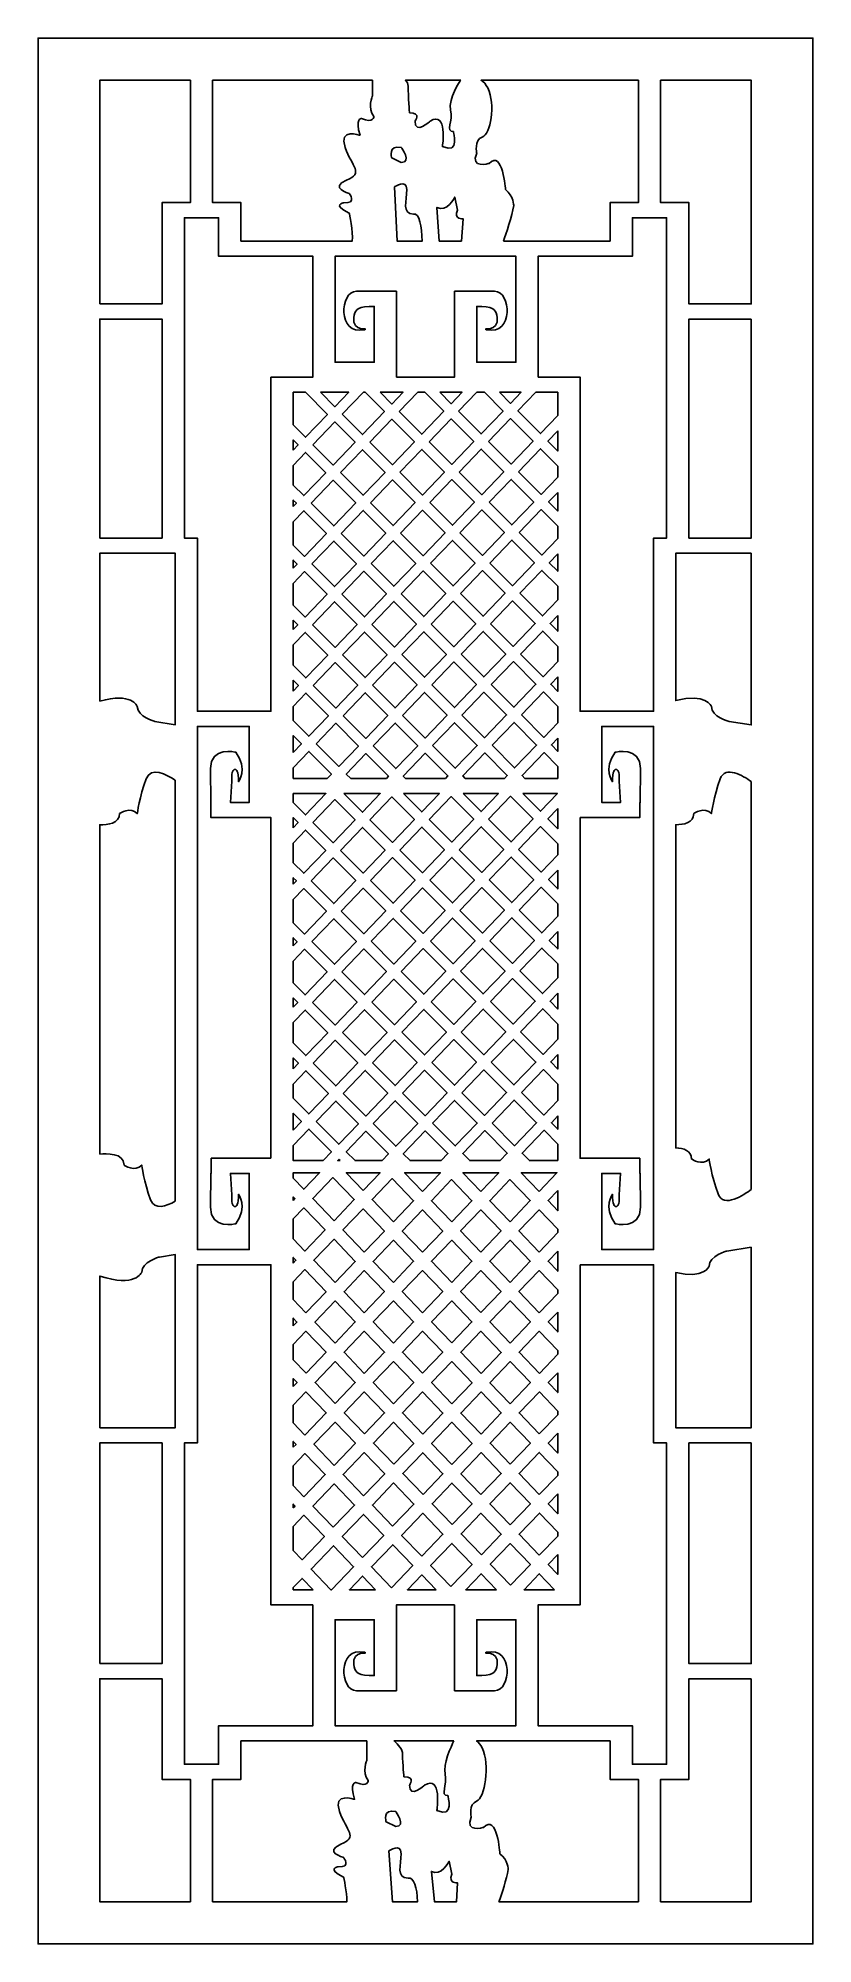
# Model space of a CAD drawing. Header units: centimetres. Extents: x 14.1 to 21.4, y -9 to 9.
import ezdxf

# ---------------------------------------------------------------- set-up
doc = ezdxf.new("R2010")
doc.units = ezdxf.units.CM
doc.header["$MEASUREMENT"] = 0
doc.layers.add('layer 1', color=7, linetype='Continuous')

msp = doc.modelspace()

# ---------------------------------------------------------------- linework, layer by layer
at = {"layer": 'layer 1', "color": 250}
for points, knots in [([(20.85393, -9.00021), (20.85393, -9.00021), (21.43683, -9.00021), (21.43683, -9.00021), (21.43683, -9.00021), (21.43683, -9.00021), (21.43683, -8.60196), (21.43683, -8.60196), (21.43683, -8.60196), (21.43683, -8.60196), (21.43683, 8.60252), (21.43683, 8.60252), (21.43683, 8.60252), (21.43683, 8.60252), (21.43683, 9.00077), (21.43683, 9.00077), (21.43683, 9.00077), (21.43683, 9.00077), (20.85393, 9.00077), (20.85393, 9.00077), (20.85393, 9.00077), (20.85393, 9.00077), (14.6985, 9.00077), (14.6985, 9.00077), (14.6985, 9.00077), (14.6985, 9.00077), (14.1156, 9.00077), (14.1156, 9.00077), (14.1156, 9.00077), (14.1156, 9.00077), (14.1156, 8.60252), (14.1156, 8.60252), (14.1156, 8.60252), (14.1156, 8.60252), (14.1156, -8.60196), (14.1156, -8.60196), (14.1156, -8.60196), (14.1156, -8.60196), (14.1156, -9.00021), (14.1156, -9.00021), (14.1156, -9.00021), (14.1156, -9.00021), (14.6985, -9.00021), (14.6985, -9.00021), (14.6985, -9.00021), (14.6985, -9.00021), (20.85393, -9.00021), (20.85393, -9.00021)], [0, 0, 0, 0, 0.07692308, 0.07692308, 0.07692308, 0.07692308, 0.15384615, 0.15384615, 0.15384615, 0.15384615, 0.23076923, 0.23076923, 0.23076923, 0.23076923, 0.30769231, 0.30769231, 0.30769231, 0.30769231, 0.38461538, 0.38461538, 0.38461538, 0.38461538, 0.46153846, 0.46153846, 0.46153846, 0.46153846, 0.53846154, 0.53846154, 0.53846154, 0.53846154, 0.61538462, 0.61538462, 0.61538462, 0.61538462, 0.69230769, 0.69230769, 0.69230769, 0.69230769, 0.76923077, 0.76923077, 0.76923077, 0.76923077, 0.84615385, 0.84615385, 0.84615385, 0.84615385, 1, 1, 1, 1]), ([(14.6985, 6.49008), (14.6985, 6.49008), (15.2876, 6.49008), (15.2876, 6.49008), (15.2876, 6.49008), (15.2876, 6.49008), (15.2876, 7.30467), (15.2876, 7.30467), (15.2876, 7.30467), (15.2876, 7.30467), (15.2876, 7.44804), (15.2876, 7.44804), (15.2876, 7.44804), (15.2876, 7.44804), (15.49744, 7.44804), (15.49744, 7.44804), (15.49744, 7.44804), (15.49744, 7.44804), (15.55463, 7.44804), (15.55463, 7.44804), (15.55463, 7.44804), (15.55463, 7.44804), (15.55463, 8.60252), (15.55463, 8.60252), (15.55463, 8.60252), (15.55463, 8.60252), (14.6985, 8.60252), (14.6985, 8.60252), (14.6985, 8.60252), (14.6985, 8.60252), (14.6985, 6.49008), (14.6985, 6.49008)], [0, 0, 0, 0, 0.11111111, 0.11111111, 0.11111111, 0.11111111, 0.22222222, 0.22222222, 0.22222222, 0.22222222, 0.33333333, 0.33333333, 0.33333333, 0.33333333, 0.44444444, 0.44444444, 0.44444444, 0.44444444, 0.55555556, 0.55555556, 0.55555556, 0.55555556, 0.66666667, 0.66666667, 0.66666667, 0.66666667, 0.77777778, 0.77777778, 0.77777778, 0.77777778, 1, 1, 1, 1]), ([(17.27533, 8.60252), (17.27533, 8.60252), (17.27533, 8.4548), (17.27533, 8.4548), (17.27533, 8.4548), (17.27533, 8.4548), (17.22349, 8.3397), (17.28829, 8.26002), (17.28829, 8.26002), (17.28829, 8.26002), (17.28829, 8.18918), (17.17166, 8.24231), (17.17166, 8.24231), (17.17166, 8.24231), (17.10686, 8.24231), (17.1587, 8.08294), (17.1587, 8.08294), (17.1587, 8.08294), (16.95135, 8.15377), (17.01615, 7.96784), (17.01615, 7.96784), (17.08094, 7.78191), (17.19758, 7.72878), (17.02911, 7.65795), (17.02911, 7.65795), (16.86064, 7.58712), (17.05503, 7.534), (17.05503, 7.534), (17.05503, 7.534), (17.05503, 7.534), (17.13278, 7.4366), (17.00319, 7.44545), (17.00319, 7.44545), (17.00319, 7.44545), (16.88656, 7.42775), (17.05503, 7.34806), (17.05503, 7.34806), (17.05503, 7.34806), (17.09588, 7.17136), (17.0838, 7.08315), (17.0838, 7.08315), (17.0838, 7.08315), (16.92218, 7.08315), (16.92218, 7.08315), (16.92218, 7.08315), (16.92218, 7.08315), (16.71233, 7.08315), (16.71233, 7.08315), (16.71233, 7.08315), (16.71233, 7.08315), (16.03151, 7.08315), (16.03151, 7.08315), (16.03151, 7.08315), (16.03151, 7.08315), (16.03151, 7.30467), (16.03151, 7.30467), (16.03151, 7.30467), (16.03151, 7.30467), (16.03151, 7.44804), (16.03151, 7.44804), (16.03151, 7.44804), (16.03151, 7.44804), (15.82167, 7.44804), (15.82167, 7.44804), (15.82167, 7.44804), (15.82167, 7.44804), (15.76448, 7.44804), (15.76448, 7.44804), (15.76448, 7.44804), (15.76448, 7.44804), (15.76448, 8.60252), (15.76448, 8.60252), (15.76448, 8.60252), (15.76448, 8.60252), (17.27533, 8.60252), (17.27533, 8.60252)], [0, 0, 0, 0, 0.05, 0.05, 0.05, 0.05, 0.1, 0.1, 0.1, 0.1, 0.15, 0.15, 0.15, 0.15, 0.2, 0.2, 0.2, 0.2, 0.25, 0.25, 0.25, 0.25, 0.3, 0.3, 0.3, 0.3, 0.35, 0.35, 0.35, 0.35, 0.4, 0.4, 0.4, 0.4, 0.45, 0.45, 0.45, 0.45, 0.5, 0.5, 0.5, 0.5, 0.55, 0.55, 0.55, 0.55, 0.6, 0.6, 0.6, 0.6, 0.65, 0.65, 0.65, 0.65, 0.7, 0.7, 0.7, 0.7, 0.75, 0.75, 0.75, 0.75, 0.8, 0.8, 0.8, 0.8, 0.85, 0.85, 0.85, 0.85, 0.9, 0.9, 0.9, 0.9, 1, 1, 1, 1]), ([(18.11024, 8.60252), (18.10667, 8.60096), (18.10471, 8.59999), (18.10471, 8.59999), (18.10471, 8.59999), (18.10471, 8.59999), (17.98808, 8.42824), (18.014, 8.32199), (18.014, 8.32199), (18.03991, 8.21575), (17.96216, 8.11835), (18.03991, 8.11835), (18.03991, 8.11835), (18.03991, 8.11835), (18.10471, 7.897), (17.93624, 7.97669), (17.93624, 7.97669), (17.93624, 7.97669), (17.98808, 8.32199), (17.81961, 8.21575), (17.81961, 8.21575), (17.81961, 8.21575), (17.67706, 8.08294), (17.67706, 8.21575), (17.67706, 8.21575), (17.67706, 8.21575), (17.74185, 8.29543), (17.62522, 8.29543), (17.62522, 8.29543), (17.62522, 8.29543), (17.61227, 8.44947), (17.61227, 8.54686), (17.61227, 8.54686), (17.61227, 8.57083), (17.60204, 8.5889), (17.58666, 8.60252), (17.58666, 8.60252), (17.58666, 8.60252), (18.11024, 8.60252), (18.11024, 8.60252)], [0, 0, 0, 0, 0.09090909, 0.09090909, 0.09090909, 0.09090909, 0.18181818, 0.18181818, 0.18181818, 0.18181818, 0.27272727, 0.27272727, 0.27272727, 0.27272727, 0.36363636, 0.36363636, 0.36363636, 0.36363636, 0.45454545, 0.45454545, 0.45454545, 0.45454545, 0.54545455, 0.54545455, 0.54545455, 0.54545455, 0.63636364, 0.63636364, 0.63636364, 0.63636364, 0.72727273, 0.72727273, 0.72727273, 0.72727273, 0.81818182, 0.81818182, 0.81818182, 0.81818182, 1, 1, 1, 1]), ([(18.5123, 7.08315), (18.54031, 7.15126), (18.59165, 7.31798), (18.61011, 7.41889), (18.61011, 7.41889), (18.61011, 7.41889), (18.61011, 7.50743), (18.53236, 7.56941), (18.53236, 7.56941), (18.53236, 7.56941), (18.50644, 7.95013), (18.37685, 7.81732), (18.37685, 7.81732), (18.37685, 7.81732), (18.19542, 7.7642), (18.26022, 7.91471), (18.26022, 7.91471), (18.26022, 7.91471), (18.2343, 8.03867), (18.31205, 8.06523), (18.31205, 8.06523), (18.38981, 8.09179), (18.44164, 8.37154), (18.36389, 8.53091), (18.36389, 8.53091), (18.34714, 8.56524), (18.32558, 8.58796), (18.30206, 8.60252), (18.30206, 8.60252), (18.30206, 8.60252), (19.78795, 8.60252), (19.78795, 8.60252), (19.78795, 8.60252), (19.78795, 8.60252), (19.78795, 7.44804), (19.78795, 7.44804), (19.78795, 7.44804), (19.78795, 7.44804), (19.73076, 7.44804), (19.73076, 7.44804), (19.73076, 7.44804), (19.73076, 7.44804), (19.52092, 7.44804), (19.52092, 7.44804), (19.52092, 7.44804), (19.52092, 7.44804), (19.52092, 7.30467), (19.52092, 7.30467), (19.52092, 7.30467), (19.52092, 7.30467), (19.52092, 7.08315), (19.52092, 7.08315), (19.52092, 7.08315), (19.52092, 7.08315), (18.84007, 7.08315), (18.84007, 7.08315), (18.84007, 7.08315), (18.84007, 7.08315), (18.63022, 7.08315), (18.63022, 7.08315), (18.63022, 7.08315), (18.63022, 7.08315), (18.5123, 7.08315), (18.5123, 7.08315)], [0, 0, 0, 0, 0.05882353, 0.05882353, 0.05882353, 0.05882353, 0.11764706, 0.11764706, 0.11764706, 0.11764706, 0.17647059, 0.17647059, 0.17647059, 0.17647059, 0.23529412, 0.23529412, 0.23529412, 0.23529412, 0.29411765, 0.29411765, 0.29411765, 0.29411765, 0.35294118, 0.35294118, 0.35294118, 0.35294118, 0.41176471, 0.41176471, 0.41176471, 0.41176471, 0.47058824, 0.47058824, 0.47058824, 0.47058824, 0.52941176, 0.52941176, 0.52941176, 0.52941176, 0.58823529, 0.58823529, 0.58823529, 0.58823529, 0.64705882, 0.64705882, 0.64705882, 0.64705882, 0.70588235, 0.70588235, 0.70588235, 0.70588235, 0.76470588, 0.76470588, 0.76470588, 0.76470588, 0.82352941, 0.82352941, 0.82352941, 0.82352941, 0.88235294, 0.88235294, 0.88235294, 0.88235294, 1, 1, 1, 1]), ([(19.9978, 8.60252), (19.9978, 8.60252), (19.9978, 7.44804), (19.9978, 7.44804), (19.9978, 7.44804), (19.9978, 7.44804), (20.05499, 7.44804), (20.05499, 7.44804), (20.05499, 7.44804), (20.05499, 7.44804), (20.26483, 7.44804), (20.26483, 7.44804), (20.26483, 7.44804), (20.26483, 7.44804), (20.26483, 7.30467), (20.26483, 7.30467), (20.26483, 7.30467), (20.26483, 7.30467), (20.26483, 6.49008), (20.26483, 6.49008), (20.26483, 6.49008), (20.26483, 6.49008), (20.85393, 6.49008), (20.85393, 6.49008), (20.85393, 6.49008), (20.85393, 6.49008), (20.85393, 8.60252), (20.85393, 8.60252), (20.85393, 8.60252), (20.85393, 8.60252), (19.9978, 8.60252), (19.9978, 8.60252)], [0, 0, 0, 0, 0.11111111, 0.11111111, 0.11111111, 0.11111111, 0.22222222, 0.22222222, 0.22222222, 0.22222222, 0.33333333, 0.33333333, 0.33333333, 0.33333333, 0.44444444, 0.44444444, 0.44444444, 0.44444444, 0.55555556, 0.55555556, 0.55555556, 0.55555556, 0.66666667, 0.66666667, 0.66666667, 0.66666667, 0.77777778, 0.77777778, 0.77777778, 0.77777778, 1, 1, 1, 1]), ([(17.54747, 7.82617), (17.54747, 7.82617), (17.45676, 7.87044), (17.45676, 7.87044), (17.45676, 7.87044), (17.45676, 7.87044), (17.41788, 7.9944), (17.54747, 7.96784), (17.54747, 7.96784), (17.54747, 7.96784), (17.65114, 7.82617), (17.54747, 7.82617)], [0, 0, 0, 0, 0.25, 0.25, 0.25, 0.25, 0.5, 0.5, 0.5, 0.5, 1, 1, 1, 1]), ([(17.6641, 7.33921), (17.71901, 7.34921), (17.74113, 7.2208), (17.74506, 7.08315), (17.74506, 7.08315), (17.74506, 7.08315), (17.5079, 7.08315), (17.5079, 7.08315), (17.5079, 7.08315), (17.5079, 7.08315), (17.48267, 7.59597), (17.48267, 7.59597), (17.48267, 7.59597), (17.48267, 7.59597), (17.59931, 7.67566), (17.59931, 7.56941), (17.59931, 7.56941), (17.59931, 7.46316), (17.54747, 7.33921), (17.6641, 7.33921)], [0, 0, 0, 0, 0.16666667, 0.16666667, 0.16666667, 0.16666667, 0.33333333, 0.33333333, 0.33333333, 0.33333333, 0.5, 0.5, 0.5, 0.5, 0.66666667, 0.66666667, 0.66666667, 0.66666667, 1, 1, 1, 1]), ([(18.07879, 7.37462), (18.07879, 7.37462), (18.05287, 7.49858), (18.05287, 7.49858), (18.05287, 7.49858), (18.05287, 7.49858), (17.97512, 7.34806), (17.8844, 7.40119), (17.8844, 7.40119), (17.8844, 7.40119), (17.90555, 7.08315), (17.90555, 7.08315), (17.90555, 7.08315), (17.90555, 7.08315), (18.11498, 7.08315), (18.11498, 7.08315), (18.11498, 7.08315), (18.11498, 7.08315), (18.13063, 7.29494), (18.13063, 7.29494), (18.13063, 7.29494), (18.13063, 7.29494), (18.03991, 7.28608), (18.07879, 7.37462)], [0, 0, 0, 0, 0.14285714, 0.14285714, 0.14285714, 0.14285714, 0.28571429, 0.28571429, 0.28571429, 0.28571429, 0.42857143, 0.42857143, 0.42857143, 0.42857143, 0.57142857, 0.57142857, 0.57142857, 0.57142857, 0.71428571, 0.71428571, 0.71428571, 0.71428571, 1, 1, 1, 1]), ([(16.3163, 5.7992), (16.3163, 5.7992), (16.71233, 5.7992), (16.71233, 5.7992), (16.71233, 5.7992), (16.71233, 5.7992), (16.71233, 6.93978), (16.71233, 6.93978), (16.71233, 6.93978), (16.71233, 6.93978), (16.03151, 6.93978), (16.03151, 6.93978), (16.03151, 6.93978), (16.03151, 6.93978), (15.93473, 6.93978), (15.93473, 6.93978), (15.93473, 6.93978), (15.93473, 6.93978), (15.82167, 6.93978), (15.82167, 6.93978), (15.82167, 6.93978), (15.82167, 6.93978), (15.82167, 7.30467), (15.82167, 7.30467), (15.82167, 7.30467), (15.82167, 7.30467), (15.76448, 7.30467), (15.76448, 7.30467), (15.76448, 7.30467), (15.76448, 7.30467), (15.55463, 7.30467), (15.55463, 7.30467), (15.55463, 7.30467), (15.55463, 7.30467), (15.49744, 7.30467), (15.49744, 7.30467), (15.49744, 7.30467), (15.49744, 7.30467), (15.49744, 4.27827), (15.49744, 4.27827), (15.49744, 4.27827), (15.49744, 4.27827), (15.62093, 4.27827), (15.62093, 4.27827), (15.62093, 4.27827), (15.62093, 4.27827), (15.62093, 4.1349), (15.62093, 4.1349), (15.62093, 4.1349), (15.62093, 4.1349), (15.62093, 2.64268), (15.62093, 2.64268), (15.62093, 2.64268), (15.62093, 2.64268), (16.3163, 2.64268), (16.3163, 2.64268), (16.3163, 2.64268), (16.3163, 2.64268), (16.3163, 5.7992), (16.3163, 5.7992)], [0, 0, 0, 0, 0.0625, 0.0625, 0.0625, 0.0625, 0.125, 0.125, 0.125, 0.125, 0.1875, 0.1875, 0.1875, 0.1875, 0.25, 0.25, 0.25, 0.25, 0.3125, 0.3125, 0.3125, 0.3125, 0.375, 0.375, 0.375, 0.375, 0.4375, 0.4375, 0.4375, 0.4375, 0.5, 0.5, 0.5, 0.5, 0.5625, 0.5625, 0.5625, 0.5625, 0.625, 0.625, 0.625, 0.625, 0.6875, 0.6875, 0.6875, 0.6875, 0.75, 0.75, 0.75, 0.75, 0.8125, 0.8125, 0.8125, 0.8125, 0.875, 0.875, 0.875, 0.875, 1, 1, 1, 1]), ([(18.84007, 5.7992), (18.84007, 5.7992), (19.23614, 5.7992), (19.23614, 5.7992), (19.23614, 5.7992), (19.23614, 5.7992), (19.23614, 2.64268), (19.23614, 2.64268), (19.23614, 2.64268), (19.23614, 2.64268), (19.9315, 2.64268), (19.9315, 2.64268), (19.9315, 2.64268), (19.9315, 2.64268), (19.9315, 4.1349), (19.9315, 4.1349), (19.9315, 4.1349), (19.9315, 4.1349), (19.9315, 4.27827), (19.9315, 4.27827), (19.9315, 4.27827), (19.9315, 4.27827), (20.05499, 4.27827), (20.05499, 4.27827), (20.05499, 4.27827), (20.05499, 4.27827), (20.05499, 7.30467), (20.05499, 7.30467), (20.05499, 7.30467), (20.05499, 7.30467), (19.9978, 7.30467), (19.9978, 7.30467), (19.9978, 7.30467), (19.9978, 7.30467), (19.78795, 7.30467), (19.78795, 7.30467), (19.78795, 7.30467), (19.78795, 7.30467), (19.73076, 7.30467), (19.73076, 7.30467), (19.73076, 7.30467), (19.73076, 7.30467), (19.73076, 6.93978), (19.73076, 6.93978), (19.73076, 6.93978), (19.73076, 6.93978), (19.66186, 6.93978), (19.66186, 6.93978), (19.66186, 6.93978), (19.66186, 6.93978), (19.52092, 6.93978), (19.52092, 6.93978), (19.52092, 6.93978), (19.52092, 6.93978), (18.84007, 6.93978), (18.84007, 6.93978), (18.84007, 6.93978), (18.84007, 6.93978), (18.84007, 5.7992), (18.84007, 5.7992)], [0, 0, 0, 0, 0.0625, 0.0625, 0.0625, 0.0625, 0.125, 0.125, 0.125, 0.125, 0.1875, 0.1875, 0.1875, 0.1875, 0.25, 0.25, 0.25, 0.25, 0.3125, 0.3125, 0.3125, 0.3125, 0.375, 0.375, 0.375, 0.375, 0.4375, 0.4375, 0.4375, 0.4375, 0.5, 0.5, 0.5, 0.5, 0.5625, 0.5625, 0.5625, 0.5625, 0.625, 0.625, 0.625, 0.625, 0.6875, 0.6875, 0.6875, 0.6875, 0.75, 0.75, 0.75, 0.75, 0.8125, 0.8125, 0.8125, 0.8125, 0.875, 0.875, 0.875, 0.875, 1, 1, 1, 1]), ([(17.5016, 5.7992), (17.5016, 5.7992), (18.0508, 5.7992), (18.0508, 5.7992), (18.0508, 5.7992), (18.0508, 5.7992), (18.0508, 6.60941), (18.0508, 6.60941), (18.0508, 6.60941), (18.0508, 6.60941), (18.13079, 6.60941), (18.13079, 6.60941), (18.13079, 6.60941), (18.13079, 6.60941), (18.42855, 6.60941), (18.42855, 6.60941), (18.42855, 6.60941), (18.5866, 6.61159), (18.61321, 6.19083), (18.35137, 6.24631), (18.35137, 6.24631), (18.30652, 6.26721), (18.46847, 6.22016), (18.45418, 6.36055), (18.45418, 6.36055), (18.43904, 6.43223), (18.43572, 6.45533), (18.30902, 6.46604), (18.30902, 6.46604), (18.30902, 6.46604), (18.26064, 6.46604), (18.26064, 6.46604), (18.26064, 6.46604), (18.26064, 6.46604), (18.26065, 5.93904), (18.26065, 5.93904), (18.26065, 5.93904), (18.26065, 5.93904), (18.63022, 5.93904), (18.63022, 5.93904), (18.63022, 5.93904), (18.63022, 5.93904), (18.63022, 6.93978), (18.63022, 6.93978), (18.63022, 6.93978), (18.63022, 6.93978), (16.92218, 6.93978), (16.92218, 6.93978), (16.92218, 6.93978), (16.92218, 6.93978), (16.92218, 5.93904), (16.92218, 5.93904), (16.92218, 5.93904), (16.92218, 5.93904), (17.29175, 5.93904), (17.29175, 5.93904), (17.29175, 5.93904), (17.29175, 5.93904), (17.29175, 6.46604), (17.29175, 6.46604), (17.29175, 6.46604), (17.29175, 6.46604), (17.24338, 6.46604), (17.24338, 6.46604), (17.24338, 6.46604), (17.11668, 6.45533), (17.11337, 6.43223), (17.09822, 6.36055), (17.09822, 6.36055), (17.08393, 6.22016), (17.24587, 6.26721), (17.20103, 6.24631), (17.20103, 6.24631), (16.93919, 6.19083), (16.9658, 6.61159), (17.12385, 6.60941), (17.12385, 6.60941), (17.12385, 6.60941), (17.42161, 6.60941), (17.42161, 6.60941), (17.42161, 6.60941), (17.42161, 6.60941), (17.5016, 6.60941), (17.5016, 6.60941), (17.5016, 6.60941), (17.5016, 6.60941), (17.5016, 5.7992), (17.5016, 5.7992)], [0, 0, 0, 0, 0.04347826, 0.04347826, 0.04347826, 0.04347826, 0.08695652, 0.08695652, 0.08695652, 0.08695652, 0.13043478, 0.13043478, 0.13043478, 0.13043478, 0.17391304, 0.17391304, 0.17391304, 0.17391304, 0.2173913, 0.2173913, 0.2173913, 0.2173913, 0.26086957, 0.26086957, 0.26086957, 0.26086957, 0.30434783, 0.30434783, 0.30434783, 0.30434783, 0.34782609, 0.34782609, 0.34782609, 0.34782609, 0.39130435, 0.39130435, 0.39130435, 0.39130435, 0.43478261, 0.43478261, 0.43478261, 0.43478261, 0.47826087, 0.47826087, 0.47826087, 0.47826087, 0.52173913, 0.52173913, 0.52173913, 0.52173913, 0.56521739, 0.56521739, 0.56521739, 0.56521739, 0.60869565, 0.60869565, 0.60869565, 0.60869565, 0.65217391, 0.65217391, 0.65217391, 0.65217391, 0.69565217, 0.69565217, 0.69565217, 0.69565217, 0.73913043, 0.73913043, 0.73913043, 0.73913043, 0.7826087, 0.7826087, 0.7826087, 0.7826087, 0.82608696, 0.82608696, 0.82608696, 0.82608696, 0.86956522, 0.86956522, 0.86956522, 0.86956522, 0.91304348, 0.91304348, 0.91304348, 0.91304348, 1, 1, 1, 1]), ([(14.6985, 4.27827), (14.6985, 4.27827), (15.2876, 4.27827), (15.2876, 4.27827), (15.2876, 4.27827), (15.2876, 4.27827), (15.2876, 6.34671), (15.2876, 6.34671), (15.2876, 6.34671), (15.2876, 6.34671), (14.6985, 6.34671), (14.6985, 6.34671), (14.6985, 6.34671), (14.6985, 6.34671), (14.6985, 4.27827), (14.6985, 4.27827)], [0, 0, 0, 0, 0.2, 0.2, 0.2, 0.2, 0.4, 0.4, 0.4, 0.4, 0.6, 0.6, 0.6, 0.6, 1, 1, 1, 1]), ([(20.85393, 6.34671), (20.85393, 6.34671), (20.26483, 6.34671), (20.26483, 6.34671), (20.26483, 6.34671), (20.26483, 6.34671), (20.26483, 4.27827), (20.26483, 4.27827), (20.26483, 4.27827), (20.26483, 4.27827), (20.85393, 4.27827), (20.85393, 4.27827), (20.85393, 4.27827), (20.85393, 4.27827), (20.85393, 6.34671), (20.85393, 6.34671)], [0, 0, 0, 0, 0.2, 0.2, 0.2, 0.2, 0.4, 0.4, 0.4, 0.4, 0.6, 0.6, 0.6, 0.6, 1, 1, 1, 1]), ([(16.52614, 5.34723), (16.52614, 5.34723), (16.64193, 5.23065), (16.64193, 5.23065), (16.64193, 5.23065), (16.64193, 5.23065), (16.84985, 5.447), (16.84985, 5.447), (16.84985, 5.447), (16.84985, 5.447), (16.64243, 5.65583), (16.64243, 5.65583), (16.64243, 5.65583), (16.64243, 5.65583), (16.52614, 5.65583), (16.52614, 5.65583), (16.52614, 5.65583), (16.52614, 5.65583), (16.52614, 5.34723), (16.52614, 5.34723)], [0, 0, 0, 0, 0.16666667, 0.16666667, 0.16666667, 0.16666667, 0.33333333, 0.33333333, 0.33333333, 0.33333333, 0.5, 0.5, 0.5, 0.5, 0.66666667, 0.66666667, 0.66666667, 0.66666667, 1, 1, 1, 1]), ([(16.78331, 5.65583), (16.78331, 5.65583), (16.91913, 5.51909), (16.91913, 5.51909), (16.91913, 5.51909), (16.91913, 5.51909), (17.05054, 5.65583), (17.05054, 5.65583), (17.05054, 5.65583), (17.05054, 5.65583), (16.78331, 5.65583), (16.78331, 5.65583)], [0, 0, 0, 0, 0.25, 0.25, 0.25, 0.25, 0.5, 0.5, 0.5, 0.5, 1, 1, 1, 1]), ([(16.99001, 5.44772), (16.99001, 5.44772), (17.18016, 5.25629), (17.18016, 5.25629), (17.18016, 5.25629), (17.18016, 5.25629), (17.38808, 5.47264), (17.38808, 5.47264), (17.38808, 5.47264), (17.38808, 5.47264), (17.20612, 5.65583), (17.20612, 5.65583), (17.20612, 5.65583), (17.20612, 5.65583), (17.19, 5.65583), (17.19, 5.65583), (17.19, 5.65583), (17.19, 5.65583), (16.99001, 5.44772), (16.99001, 5.44772)], [0, 0, 0, 0, 0.16666667, 0.16666667, 0.16666667, 0.16666667, 0.33333333, 0.33333333, 0.33333333, 0.33333333, 0.5, 0.5, 0.5, 0.5, 0.66666667, 0.66666667, 0.66666667, 0.66666667, 1, 1, 1, 1]), ([(17.34701, 5.65583), (17.34701, 5.65583), (17.45736, 5.54473), (17.45736, 5.54473), (17.45736, 5.54473), (17.45736, 5.54473), (17.56413, 5.65583), (17.56413, 5.65583), (17.56413, 5.65583), (17.56413, 5.65583), (17.34701, 5.65583), (17.34701, 5.65583)], [0, 0, 0, 0, 0.25, 0.25, 0.25, 0.25, 0.5, 0.5, 0.5, 0.5, 1, 1, 1, 1]), ([(17.52825, 5.47337), (17.52825, 5.47337), (17.74096, 5.25921), (17.74096, 5.25921), (17.74096, 5.25921), (17.74096, 5.25921), (17.94888, 5.47556), (17.94888, 5.47556), (17.94888, 5.47556), (17.94888, 5.47556), (17.76982, 5.65583), (17.76982, 5.65583), (17.76982, 5.65583), (17.76982, 5.65583), (17.7036, 5.65583), (17.7036, 5.65583), (17.7036, 5.65583), (17.7036, 5.65583), (17.52825, 5.47337), (17.52825, 5.47337)], [0, 0, 0, 0, 0.16666667, 0.16666667, 0.16666667, 0.16666667, 0.33333333, 0.33333333, 0.33333333, 0.33333333, 0.5, 0.5, 0.5, 0.5, 0.66666667, 0.66666667, 0.66666667, 0.66666667, 1, 1, 1, 1]), ([(17.91071, 5.65583), (17.91071, 5.65583), (18.01816, 5.54765), (18.01816, 5.54765), (18.01816, 5.54765), (18.01816, 5.54765), (18.12212, 5.65583), (18.12212, 5.65583), (18.12212, 5.65583), (18.12212, 5.65583), (17.91071, 5.65583), (17.91071, 5.65583)], [0, 0, 0, 0, 0.25, 0.25, 0.25, 0.25, 0.5, 0.5, 0.5, 0.5, 1, 1, 1, 1]), ([(18.08904, 5.47628), (18.08904, 5.47628), (18.30176, 5.26213), (18.30176, 5.26213), (18.30176, 5.26213), (18.30176, 5.26213), (18.50968, 5.47847), (18.50968, 5.47847), (18.50968, 5.47847), (18.50968, 5.47847), (18.33352, 5.65583), (18.33352, 5.65583), (18.33352, 5.65583), (18.33352, 5.65583), (18.26159, 5.65583), (18.26159, 5.65583), (18.26159, 5.65583), (18.26159, 5.65583), (18.08904, 5.47628), (18.08904, 5.47628)], [0, 0, 0, 0, 0.16666667, 0.16666667, 0.16666667, 0.16666667, 0.33333333, 0.33333333, 0.33333333, 0.33333333, 0.5, 0.5, 0.5, 0.5, 0.66666667, 0.66666667, 0.66666667, 0.66666667, 1, 1, 1, 1]), ([(18.47441, 5.65583), (18.47441, 5.65583), (18.57896, 5.55057), (18.57896, 5.55057), (18.57896, 5.55057), (18.57896, 5.55057), (18.68012, 5.65583), (18.68012, 5.65583), (18.68012, 5.65583), (18.68012, 5.65583), (18.47441, 5.65583), (18.47441, 5.65583)], [0, 0, 0, 0, 0.25, 0.25, 0.25, 0.25, 0.5, 0.5, 0.5, 0.5, 1, 1, 1, 1]), ([(18.81958, 5.65583), (18.81958, 5.65583), (18.64984, 5.4792), (18.64984, 5.4792), (18.64984, 5.4792), (18.64984, 5.4792), (18.86256, 5.26505), (18.86256, 5.26505), (18.86256, 5.26505), (18.86256, 5.26505), (19.02629, 5.43541), (19.02629, 5.43541), (19.02629, 5.43541), (19.02629, 5.43541), (19.02629, 5.65583), (19.02629, 5.65583), (19.02629, 5.65583), (19.02629, 5.65583), (18.81958, 5.65583), (18.81958, 5.65583)], [0, 0, 0, 0, 0.16666667, 0.16666667, 0.16666667, 0.16666667, 0.33333333, 0.33333333, 0.33333333, 0.33333333, 0.5, 0.5, 0.5, 0.5, 0.66666667, 0.66666667, 0.66666667, 0.66666667, 1, 1, 1, 1]), ([(17.25104, 5.18492), (17.25104, 5.18492), (17.46376, 4.97077), (17.46376, 4.97077), (17.46376, 4.97077), (17.46376, 4.97077), (17.67168, 5.18712), (17.67168, 5.18712), (17.67168, 5.18712), (17.67168, 5.18712), (17.45897, 5.40128), (17.45897, 5.40128), (17.45897, 5.40128), (17.45897, 5.40128), (17.25104, 5.18492), (17.25104, 5.18492)], [0, 0, 0, 0, 0.2, 0.2, 0.2, 0.2, 0.4, 0.4, 0.4, 0.4, 0.6, 0.6, 0.6, 0.6, 1, 1, 1, 1]), ([(17.81185, 5.18785), (17.81185, 5.18785), (18.02456, 4.97369), (18.02456, 4.97369), (18.02456, 4.97369), (18.02456, 4.97369), (18.23248, 5.19003), (18.23248, 5.19003), (18.23248, 5.19003), (18.23248, 5.19003), (18.01976, 5.40419), (18.01976, 5.40419), (18.01976, 5.40419), (18.01976, 5.40419), (17.81185, 5.18785), (17.81185, 5.18785)], [0, 0, 0, 0, 0.2, 0.2, 0.2, 0.2, 0.4, 0.4, 0.4, 0.4, 0.6, 0.6, 0.6, 0.6, 1, 1, 1, 1]), ([(18.37264, 5.19076), (18.37264, 5.19076), (18.58536, 4.97661), (18.58536, 4.97661), (18.58536, 4.97661), (18.58536, 4.97661), (18.79328, 5.19295), (18.79328, 5.19295), (18.79328, 5.19295), (18.79328, 5.19295), (18.58056, 5.40711), (18.58056, 5.40711), (18.58056, 5.40711), (18.58056, 5.40711), (18.37264, 5.19076), (18.37264, 5.19076)], [0, 0, 0, 0, 0.2, 0.2, 0.2, 0.2, 0.4, 0.4, 0.4, 0.4, 0.6, 0.6, 0.6, 0.6, 1, 1, 1, 1]), ([(16.71282, 5.15929), (16.71282, 5.15929), (16.90296, 4.96785), (16.90296, 4.96785), (16.90296, 4.96785), (16.90296, 4.96785), (17.11088, 5.1842), (17.11088, 5.1842), (17.11088, 5.1842), (17.11088, 5.1842), (16.92073, 5.37563), (16.92073, 5.37563), (16.92073, 5.37563), (16.92073, 5.37563), (16.71282, 5.15929), (16.71282, 5.15929)], [0, 0, 0, 0, 0.2, 0.2, 0.2, 0.2, 0.4, 0.4, 0.4, 0.4, 0.6, 0.6, 0.6, 0.6, 1, 1, 1, 1]), ([(19.02629, 5.29029), (19.02629, 5.29029), (18.93345, 5.19368), (18.93345, 5.19368), (18.93345, 5.19368), (18.93345, 5.19368), (19.02629, 5.10021), (19.02629, 5.10021), (19.02629, 5.10021), (19.02629, 5.10021), (19.02629, 5.29029), (19.02629, 5.29029)], [0, 0, 0, 0, 0.25, 0.25, 0.25, 0.25, 0.5, 0.5, 0.5, 0.5, 1, 1, 1, 1]), ([(16.52614, 5.11016), (16.52614, 5.11016), (16.57265, 5.15856), (16.57265, 5.15856), (16.57265, 5.15856), (16.57265, 5.15856), (16.52614, 5.20538), (16.52614, 5.20538), (16.52614, 5.20538), (16.52614, 5.20538), (16.52614, 5.11016), (16.52614, 5.11016)], [0, 0, 0, 0, 0.25, 0.25, 0.25, 0.25, 0.5, 0.5, 0.5, 0.5, 1, 1, 1, 1]), ([(16.52614, 4.77971), (16.52614, 4.77971), (16.62576, 4.67941), (16.62576, 4.67941), (16.62576, 4.67941), (16.62576, 4.67941), (16.83368, 4.89576), (16.83368, 4.89576), (16.83368, 4.89576), (16.83368, 4.89576), (16.64353, 5.0872), (16.64353, 5.0872), (16.64353, 5.0872), (16.64353, 5.0872), (16.52614, 4.96504), (16.52614, 4.96504), (16.52614, 4.96504), (16.52614, 4.96504), (16.52614, 4.77971), (16.52614, 4.77971)], [0, 0, 0, 0, 0.16666667, 0.16666667, 0.16666667, 0.16666667, 0.33333333, 0.33333333, 0.33333333, 0.33333333, 0.5, 0.5, 0.5, 0.5, 0.66666667, 0.66666667, 0.66666667, 0.66666667, 1, 1, 1, 1]), ([(16.97385, 4.89649), (16.97385, 4.89649), (17.18656, 4.68233), (17.18656, 4.68233), (17.18656, 4.68233), (17.18656, 4.68233), (17.39448, 4.89868), (17.39448, 4.89868), (17.39448, 4.89868), (17.39448, 4.89868), (17.18177, 5.11284), (17.18177, 5.11284), (17.18177, 5.11284), (17.18177, 5.11284), (16.97385, 4.89649), (16.97385, 4.89649)], [0, 0, 0, 0, 0.2, 0.2, 0.2, 0.2, 0.4, 0.4, 0.4, 0.4, 0.6, 0.6, 0.6, 0.6, 1, 1, 1, 1]), ([(17.53465, 4.8994), (17.53465, 4.8994), (17.74736, 4.68525), (17.74736, 4.68525), (17.74736, 4.68525), (17.74736, 4.68525), (17.95528, 4.9016), (17.95528, 4.9016), (17.95528, 4.9016), (17.95528, 4.9016), (17.74256, 5.11575), (17.74256, 5.11575), (17.74256, 5.11575), (17.74256, 5.11575), (17.53465, 4.8994), (17.53465, 4.8994)], [0, 0, 0, 0, 0.2, 0.2, 0.2, 0.2, 0.4, 0.4, 0.4, 0.4, 0.6, 0.6, 0.6, 0.6, 1, 1, 1, 1]), ([(18.09545, 4.90233), (18.09545, 4.90233), (18.30817, 4.68817), (18.30817, 4.68817), (18.30817, 4.68817), (18.30817, 4.68817), (18.51608, 4.90451), (18.51608, 4.90451), (18.51608, 4.90451), (18.51608, 4.90451), (18.30336, 5.11868), (18.30336, 5.11868), (18.30336, 5.11868), (18.30336, 5.11868), (18.09545, 4.90233), (18.09545, 4.90233)], [0, 0, 0, 0, 0.2, 0.2, 0.2, 0.2, 0.4, 0.4, 0.4, 0.4, 0.6, 0.6, 0.6, 0.6, 1, 1, 1, 1]), ([(18.65624, 4.90524), (18.65624, 4.90524), (18.86897, 4.69108), (18.86897, 4.69108), (18.86897, 4.69108), (18.86897, 4.69108), (19.02629, 4.85479), (19.02629, 4.85479), (19.02629, 4.85479), (19.02629, 4.85479), (19.02629, 4.95837), (19.02629, 4.95837), (19.02629, 4.95837), (19.02629, 4.95837), (18.86416, 5.12159), (18.86416, 5.12159), (18.86416, 5.12159), (18.86416, 5.12159), (18.65624, 4.90524), (18.65624, 4.90524)], [0, 0, 0, 0, 0.16666667, 0.16666667, 0.16666667, 0.16666667, 0.33333333, 0.33333333, 0.33333333, 0.33333333, 0.5, 0.5, 0.5, 0.5, 0.66666667, 0.66666667, 0.66666667, 0.66666667, 1, 1, 1, 1]), ([(16.69665, 4.60805), (16.69665, 4.60805), (16.90936, 4.39389), (16.90936, 4.39389), (16.90936, 4.39389), (16.90936, 4.39389), (17.11728, 4.61024), (17.11728, 4.61024), (17.11728, 4.61024), (17.11728, 4.61024), (16.90456, 4.8244), (16.90456, 4.8244), (16.90456, 4.8244), (16.90456, 4.8244), (16.69665, 4.60805), (16.69665, 4.60805)], [0, 0, 0, 0, 0.2, 0.2, 0.2, 0.2, 0.4, 0.4, 0.4, 0.4, 0.6, 0.6, 0.6, 0.6, 1, 1, 1, 1]), ([(17.25745, 4.61097), (17.25745, 4.61097), (17.47016, 4.39681), (17.47016, 4.39681), (17.47016, 4.39681), (17.47016, 4.39681), (17.67808, 4.61316), (17.67808, 4.61316), (17.67808, 4.61316), (17.67808, 4.61316), (17.46537, 4.82731), (17.46537, 4.82731), (17.46537, 4.82731), (17.46537, 4.82731), (17.25745, 4.61097), (17.25745, 4.61097)], [0, 0, 0, 0, 0.2, 0.2, 0.2, 0.2, 0.4, 0.4, 0.4, 0.4, 0.6, 0.6, 0.6, 0.6, 1, 1, 1, 1]), ([(17.81824, 4.61388), (17.81824, 4.61388), (18.03096, 4.39973), (18.03096, 4.39973), (18.03096, 4.39973), (18.03096, 4.39973), (18.23888, 4.61608), (18.23888, 4.61608), (18.23888, 4.61608), (18.23888, 4.61608), (18.02616, 4.83024), (18.02616, 4.83024), (18.02616, 4.83024), (18.02616, 4.83024), (17.81824, 4.61388), (17.81824, 4.61388)], [0, 0, 0, 0, 0.2, 0.2, 0.2, 0.2, 0.4, 0.4, 0.4, 0.4, 0.6, 0.6, 0.6, 0.6, 1, 1, 1, 1]), ([(18.37905, 4.61681), (18.37905, 4.61681), (18.59177, 4.40265), (18.59177, 4.40265), (18.59177, 4.40265), (18.59177, 4.40265), (18.79968, 4.61899), (18.79968, 4.61899), (18.79968, 4.61899), (18.79968, 4.61899), (18.58697, 4.83315), (18.58697, 4.83315), (18.58697, 4.83315), (18.58697, 4.83315), (18.37905, 4.61681), (18.37905, 4.61681)], [0, 0, 0, 0, 0.2, 0.2, 0.2, 0.2, 0.4, 0.4, 0.4, 0.4, 0.6, 0.6, 0.6, 0.6, 1, 1, 1, 1]), ([(19.02629, 4.70967), (19.02629, 4.70967), (18.93985, 4.61972), (18.93985, 4.61972), (18.93985, 4.61972), (18.93985, 4.61972), (19.02629, 4.53269), (19.02629, 4.53269), (19.02629, 4.53269), (19.02629, 4.53269), (19.02629, 4.70967), (19.02629, 4.70967)], [0, 0, 0, 0, 0.25, 0.25, 0.25, 0.25, 0.5, 0.5, 0.5, 0.5, 1, 1, 1, 1]), ([(16.52614, 4.57575), (16.52614, 4.57575), (16.55648, 4.60732), (16.55648, 4.60732), (16.55648, 4.60732), (16.55648, 4.60732), (16.52614, 4.63787), (16.52614, 4.63787), (16.52614, 4.63787), (16.52614, 4.63787), (16.52614, 4.57575), (16.52614, 4.57575)], [0, 0, 0, 0, 0.25, 0.25, 0.25, 0.25, 0.5, 0.5, 0.5, 0.5, 1, 1, 1, 1]), ([(16.52614, 4.21219), (16.52614, 4.21219), (16.63216, 4.10545), (16.63216, 4.10545), (16.63216, 4.10545), (16.63216, 4.10545), (16.84008, 4.3218), (16.84008, 4.3218), (16.84008, 4.3218), (16.84008, 4.3218), (16.62736, 4.53596), (16.62736, 4.53596), (16.62736, 4.53596), (16.62736, 4.53596), (16.52614, 4.43063), (16.52614, 4.43063), (16.52614, 4.43063), (16.52614, 4.43063), (16.52614, 4.21219), (16.52614, 4.21219)], [0, 0, 0, 0, 0.16666667, 0.16666667, 0.16666667, 0.16666667, 0.33333333, 0.33333333, 0.33333333, 0.33333333, 0.5, 0.5, 0.5, 0.5, 0.66666667, 0.66666667, 0.66666667, 0.66666667, 1, 1, 1, 1]), ([(16.98025, 4.32253), (16.98025, 4.32253), (17.19296, 4.10837), (17.19296, 4.10837), (17.19296, 4.10837), (17.19296, 4.10837), (17.40088, 4.32472), (17.40088, 4.32472), (17.40088, 4.32472), (17.40088, 4.32472), (17.18817, 4.53888), (17.18817, 4.53888), (17.18817, 4.53888), (17.18817, 4.53888), (16.98025, 4.32253), (16.98025, 4.32253)], [0, 0, 0, 0, 0.2, 0.2, 0.2, 0.2, 0.4, 0.4, 0.4, 0.4, 0.6, 0.6, 0.6, 0.6, 1, 1, 1, 1]), ([(17.54105, 4.32545), (17.54105, 4.32545), (17.75377, 4.11129), (17.75377, 4.11129), (17.75377, 4.11129), (17.75377, 4.11129), (17.96168, 4.32764), (17.96168, 4.32764), (17.96168, 4.32764), (17.96168, 4.32764), (17.74896, 4.5418), (17.74896, 4.5418), (17.74896, 4.5418), (17.74896, 4.5418), (17.54105, 4.32545), (17.54105, 4.32545)], [0, 0, 0, 0, 0.2, 0.2, 0.2, 0.2, 0.4, 0.4, 0.4, 0.4, 0.6, 0.6, 0.6, 0.6, 1, 1, 1, 1]), ([(18.10184, 4.32836), (18.10184, 4.32836), (18.31456, 4.1142), (18.31456, 4.1142), (18.31456, 4.1142), (18.31456, 4.1142), (18.52249, 4.33055), (18.52249, 4.33055), (18.52249, 4.33055), (18.52249, 4.33055), (18.30977, 4.54471), (18.30977, 4.54471), (18.30977, 4.54471), (18.30977, 4.54471), (18.10184, 4.32836), (18.10184, 4.32836)], [0, 0, 0, 0, 0.2, 0.2, 0.2, 0.2, 0.4, 0.4, 0.4, 0.4, 0.6, 0.6, 0.6, 0.6, 1, 1, 1, 1]), ([(18.66265, 4.33128), (18.66265, 4.33128), (18.87537, 4.11713), (18.87537, 4.11713), (18.87537, 4.11713), (18.87537, 4.11713), (19.02629, 4.27417), (19.02629, 4.27417), (19.02629, 4.27417), (19.02629, 4.27417), (19.02629, 4.39085), (19.02629, 4.39085), (19.02629, 4.39085), (19.02629, 4.39085), (18.87057, 4.54763), (18.87057, 4.54763), (18.87057, 4.54763), (18.87057, 4.54763), (18.66265, 4.33128), (18.66265, 4.33128)], [0, 0, 0, 0, 0.16666667, 0.16666667, 0.16666667, 0.16666667, 0.33333333, 0.33333333, 0.33333333, 0.33333333, 0.5, 0.5, 0.5, 0.5, 0.66666667, 0.66666667, 0.66666667, 0.66666667, 1, 1, 1, 1]), ([(16.70305, 4.03409), (16.70305, 4.03409), (16.91576, 3.81993), (16.91576, 3.81993), (16.91576, 3.81993), (16.91576, 3.81993), (17.12368, 4.03628), (17.12368, 4.03628), (17.12368, 4.03628), (17.12368, 4.03628), (16.91096, 4.25043), (16.91096, 4.25043), (16.91096, 4.25043), (16.91096, 4.25043), (16.70305, 4.03409), (16.70305, 4.03409)], [0, 0, 0, 0, 0.2, 0.2, 0.2, 0.2, 0.4, 0.4, 0.4, 0.4, 0.6, 0.6, 0.6, 0.6, 1, 1, 1, 1]), ([(17.26384, 4.03701), (17.26384, 4.03701), (17.47656, 3.82285), (17.47656, 3.82285), (17.47656, 3.82285), (17.47656, 3.82285), (17.68448, 4.0392), (17.68448, 4.0392), (17.68448, 4.0392), (17.68448, 4.0392), (17.47176, 4.25336), (17.47176, 4.25336), (17.47176, 4.25336), (17.47176, 4.25336), (17.26384, 4.03701), (17.26384, 4.03701)], [0, 0, 0, 0, 0.2, 0.2, 0.2, 0.2, 0.4, 0.4, 0.4, 0.4, 0.6, 0.6, 0.6, 0.6, 1, 1, 1, 1]), ([(17.82465, 4.03993), (17.82465, 4.03993), (18.03737, 3.82577), (18.03737, 3.82577), (18.03737, 3.82577), (18.03737, 3.82577), (18.24528, 4.04211), (18.24528, 4.04211), (18.24528, 4.04211), (18.24528, 4.04211), (18.03256, 4.25627), (18.03256, 4.25627), (18.03256, 4.25627), (18.03256, 4.25627), (17.82465, 4.03993), (17.82465, 4.03993)], [0, 0, 0, 0, 0.2, 0.2, 0.2, 0.2, 0.4, 0.4, 0.4, 0.4, 0.6, 0.6, 0.6, 0.6, 1, 1, 1, 1]), ([(18.38544, 4.04284), (18.38544, 4.04284), (18.59816, 3.82868), (18.59816, 3.82868), (18.59816, 3.82868), (18.59816, 3.82868), (18.80608, 4.04503), (18.80608, 4.04503), (18.80608, 4.04503), (18.80608, 4.04503), (18.59337, 4.25919), (18.59337, 4.25919), (18.59337, 4.25919), (18.59337, 4.25919), (18.38544, 4.04284), (18.38544, 4.04284)], [0, 0, 0, 0, 0.2, 0.2, 0.2, 0.2, 0.4, 0.4, 0.4, 0.4, 0.6, 0.6, 0.6, 0.6, 1, 1, 1, 1]), ([(14.6985, 2.73775), (14.99772, 2.82628), (15.05274, 2.68843), (15.05274, 2.68843), (15.05274, 2.68843), (15.05274, 2.58864), (15.21967, 2.54588), (15.21967, 2.54588), (15.21967, 2.54588), (15.21967, 2.54588), (15.41109, 2.51569), (15.41109, 2.51569), (15.41109, 2.51569), (15.41109, 2.51569), (15.41109, 2.64268), (15.41109, 2.64268), (15.41109, 2.64268), (15.41109, 2.64268), (15.41109, 4.1349), (15.41109, 4.1349), (15.41109, 4.1349), (15.41109, 4.1349), (15.2876, 4.1349), (15.2876, 4.1349), (15.2876, 4.1349), (15.2876, 4.1349), (14.6985, 4.1349), (14.6985, 4.1349), (14.6985, 4.1349), (14.6985, 4.1349), (14.6985, 2.73775), (14.6985, 2.73775)], [0, 0, 0, 0, 0.11111111, 0.11111111, 0.11111111, 0.11111111, 0.22222222, 0.22222222, 0.22222222, 0.22222222, 0.33333333, 0.33333333, 0.33333333, 0.33333333, 0.44444444, 0.44444444, 0.44444444, 0.44444444, 0.55555556, 0.55555556, 0.55555556, 0.55555556, 0.66666667, 0.66666667, 0.66666667, 0.66666667, 0.77777778, 0.77777778, 0.77777778, 0.77777778, 1, 1, 1, 1]), ([(16.52614, 3.99513), (16.52614, 3.99513), (16.56288, 4.03336), (16.56288, 4.03336), (16.56288, 4.03336), (16.56288, 4.03336), (16.52614, 4.07035), (16.52614, 4.07035), (16.52614, 4.07035), (16.52614, 4.07035), (16.52614, 3.99513), (16.52614, 3.99513)], [0, 0, 0, 0, 0.25, 0.25, 0.25, 0.25, 0.5, 0.5, 0.5, 0.5, 1, 1, 1, 1]), ([(16.52614, 3.64468), (16.52614, 3.64468), (16.63857, 3.53149), (16.63857, 3.53149), (16.63857, 3.53149), (16.63857, 3.53149), (16.84648, 3.74784), (16.84648, 3.74784), (16.84648, 3.74784), (16.84648, 3.74784), (16.63376, 3.96199), (16.63376, 3.96199), (16.63376, 3.96199), (16.63376, 3.96199), (16.52614, 3.85), (16.52614, 3.85), (16.52614, 3.85), (16.52614, 3.85), (16.52614, 3.64468), (16.52614, 3.64468)], [0, 0, 0, 0, 0.16666667, 0.16666667, 0.16666667, 0.16666667, 0.33333333, 0.33333333, 0.33333333, 0.33333333, 0.5, 0.5, 0.5, 0.5, 0.66666667, 0.66666667, 0.66666667, 0.66666667, 1, 1, 1, 1]), ([(16.98664, 3.74857), (16.98664, 3.74857), (17.19936, 3.53441), (17.19936, 3.53441), (17.19936, 3.53441), (17.19936, 3.53441), (17.40728, 3.75076), (17.40728, 3.75076), (17.40728, 3.75076), (17.40728, 3.75076), (17.19456, 3.96492), (17.19456, 3.96492), (17.19456, 3.96492), (17.19456, 3.96492), (16.98664, 3.74857), (16.98664, 3.74857)], [0, 0, 0, 0, 0.2, 0.2, 0.2, 0.2, 0.4, 0.4, 0.4, 0.4, 0.6, 0.6, 0.6, 0.6, 1, 1, 1, 1]), ([(17.54745, 3.75149), (17.54745, 3.75149), (17.76017, 3.53733), (17.76017, 3.53733), (17.76017, 3.53733), (17.76017, 3.53733), (17.96808, 3.75367), (17.96808, 3.75367), (17.96808, 3.75367), (17.96808, 3.75367), (17.75536, 3.96784), (17.75536, 3.96784), (17.75536, 3.96784), (17.75536, 3.96784), (17.54745, 3.75149), (17.54745, 3.75149)], [0, 0, 0, 0, 0.2, 0.2, 0.2, 0.2, 0.4, 0.4, 0.4, 0.4, 0.6, 0.6, 0.6, 0.6, 1, 1, 1, 1]), ([(18.10825, 3.7544), (18.10825, 3.7544), (18.32097, 3.54025), (18.32097, 3.54025), (18.32097, 3.54025), (18.32097, 3.54025), (18.52888, 3.7566), (18.52888, 3.7566), (18.52888, 3.7566), (18.52888, 3.7566), (18.31617, 3.97075), (18.31617, 3.97075), (18.31617, 3.97075), (18.31617, 3.97075), (18.10825, 3.7544), (18.10825, 3.7544)], [0, 0, 0, 0, 0.2, 0.2, 0.2, 0.2, 0.4, 0.4, 0.4, 0.4, 0.6, 0.6, 0.6, 0.6, 1, 1, 1, 1]), ([(18.66904, 3.75733), (18.66904, 3.75733), (18.88176, 3.54316), (18.88176, 3.54316), (18.88176, 3.54316), (18.88176, 3.54316), (19.02629, 3.69355), (19.02629, 3.69355), (19.02629, 3.69355), (19.02629, 3.69355), (19.02629, 3.82333), (19.02629, 3.82333), (19.02629, 3.82333), (19.02629, 3.82333), (18.87696, 3.97368), (18.87696, 3.97368), (18.87696, 3.97368), (18.87696, 3.97368), (18.66904, 3.75733), (18.66904, 3.75733)], [0, 0, 0, 0, 0.16666667, 0.16666667, 0.16666667, 0.16666667, 0.33333333, 0.33333333, 0.33333333, 0.33333333, 0.5, 0.5, 0.5, 0.5, 0.66666667, 0.66666667, 0.66666667, 0.66666667, 1, 1, 1, 1]), ([(19.02629, 4.12906), (19.02629, 4.12906), (18.94624, 4.04577), (18.94624, 4.04577), (18.94624, 4.04577), (18.94624, 4.04577), (19.02629, 3.96518), (19.02629, 3.96518), (19.02629, 3.96518), (19.02629, 3.96518), (19.02629, 4.12906), (19.02629, 4.12906)], [0, 0, 0, 0, 0.25, 0.25, 0.25, 0.25, 0.5, 0.5, 0.5, 0.5, 1, 1, 1, 1]), ([(20.85393, 4.1349), (20.85393, 4.1349), (20.26483, 4.1349), (20.26483, 4.1349), (20.26483, 4.1349), (20.26483, 4.1349), (20.14134, 4.1349), (20.14134, 4.1349), (20.14134, 4.1349), (20.14134, 4.1349), (20.14134, 2.74281), (20.14134, 2.74281), (20.14134, 2.74281), (20.42492, 2.82074), (20.47777, 2.68843), (20.47777, 2.68843), (20.47777, 2.68843), (20.47777, 2.58864), (20.6447, 2.54588), (20.6447, 2.54588), (20.6447, 2.54588), (20.6447, 2.54588), (20.85393, 2.51289), (20.85393, 2.51289), (20.85393, 2.51289), (20.85393, 2.51289), (20.85393, 4.1349), (20.85393, 4.1349)], [0, 0, 0, 0, 0.125, 0.125, 0.125, 0.125, 0.25, 0.25, 0.25, 0.25, 0.375, 0.375, 0.375, 0.375, 0.5, 0.5, 0.5, 0.5, 0.625, 0.625, 0.625, 0.625, 0.75, 0.75, 0.75, 0.75, 1, 1, 1, 1]), ([(16.70945, 3.46013), (16.70945, 3.46013), (16.92217, 3.24597), (16.92217, 3.24597), (16.92217, 3.24597), (16.92217, 3.24597), (17.13008, 3.46232), (17.13008, 3.46232), (17.13008, 3.46232), (17.13008, 3.46232), (16.91736, 3.67648), (16.91736, 3.67648), (16.91736, 3.67648), (16.91736, 3.67648), (16.70945, 3.46013), (16.70945, 3.46013)], [0, 0, 0, 0, 0.2, 0.2, 0.2, 0.2, 0.4, 0.4, 0.4, 0.4, 0.6, 0.6, 0.6, 0.6, 1, 1, 1, 1]), ([(17.27024, 3.46305), (17.27024, 3.46305), (17.48297, 3.24889), (17.48297, 3.24889), (17.48297, 3.24889), (17.48297, 3.24889), (17.69088, 3.46523), (17.69088, 3.46523), (17.69088, 3.46523), (17.69088, 3.46523), (17.47816, 3.6794), (17.47816, 3.6794), (17.47816, 3.6794), (17.47816, 3.6794), (17.27024, 3.46305), (17.27024, 3.46305)], [0, 0, 0, 0, 0.2, 0.2, 0.2, 0.2, 0.4, 0.4, 0.4, 0.4, 0.6, 0.6, 0.6, 0.6, 1, 1, 1, 1]), ([(17.83105, 3.46597), (17.83105, 3.46597), (18.04377, 3.25181), (18.04377, 3.25181), (18.04377, 3.25181), (18.04377, 3.25181), (18.25168, 3.46816), (18.25168, 3.46816), (18.25168, 3.46816), (18.25168, 3.46816), (18.03896, 3.68232), (18.03896, 3.68232), (18.03896, 3.68232), (18.03896, 3.68232), (17.83105, 3.46597), (17.83105, 3.46597)], [0, 0, 0, 0, 0.2, 0.2, 0.2, 0.2, 0.4, 0.4, 0.4, 0.4, 0.6, 0.6, 0.6, 0.6, 1, 1, 1, 1]), ([(18.39184, 3.46889), (18.39184, 3.46889), (18.60456, 3.25473), (18.60456, 3.25473), (18.60456, 3.25473), (18.60456, 3.25473), (18.81248, 3.47107), (18.81248, 3.47107), (18.81248, 3.47107), (18.81248, 3.47107), (18.59976, 3.68524), (18.59976, 3.68524), (18.59976, 3.68524), (18.59976, 3.68524), (18.39184, 3.46889), (18.39184, 3.46889)], [0, 0, 0, 0, 0.2, 0.2, 0.2, 0.2, 0.4, 0.4, 0.4, 0.4, 0.6, 0.6, 0.6, 0.6, 1, 1, 1, 1]), ([(16.52614, 3.41451), (16.52614, 3.41451), (16.56928, 3.4594), (16.56928, 3.4594), (16.56928, 3.4594), (16.56928, 3.4594), (16.52614, 3.50283), (16.52614, 3.50283), (16.52614, 3.50283), (16.52614, 3.50283), (16.52614, 3.41451), (16.52614, 3.41451)], [0, 0, 0, 0, 0.25, 0.25, 0.25, 0.25, 0.5, 0.5, 0.5, 0.5, 1, 1, 1, 1]), ([(19.02629, 3.54843), (19.02629, 3.54843), (18.95265, 3.4718), (18.95265, 3.4718), (18.95265, 3.4718), (18.95265, 3.4718), (19.02629, 3.39766), (19.02629, 3.39766), (19.02629, 3.39766), (19.02629, 3.39766), (19.02629, 3.54843), (19.02629, 3.54843)], [0, 0, 0, 0, 0.25, 0.25, 0.25, 0.25, 0.5, 0.5, 0.5, 0.5, 1, 1, 1, 1]), ([(16.52614, 3.07716), (16.52614, 3.07716), (16.64496, 2.95753), (16.64496, 2.95753), (16.64496, 2.95753), (16.64496, 2.95753), (16.85288, 3.17388), (16.85288, 3.17388), (16.85288, 3.17388), (16.85288, 3.17388), (16.64016, 3.38804), (16.64016, 3.38804), (16.64016, 3.38804), (16.64016, 3.38804), (16.52614, 3.26939), (16.52614, 3.26939), (16.52614, 3.26939), (16.52614, 3.26939), (16.52614, 3.07716), (16.52614, 3.07716)], [0, 0, 0, 0, 0.16666667, 0.16666667, 0.16666667, 0.16666667, 0.33333333, 0.33333333, 0.33333333, 0.33333333, 0.5, 0.5, 0.5, 0.5, 0.66666667, 0.66666667, 0.66666667, 0.66666667, 1, 1, 1, 1]), ([(16.99305, 3.17461), (16.99305, 3.17461), (17.20577, 2.96045), (17.20577, 2.96045), (17.20577, 2.96045), (17.20577, 2.96045), (17.41368, 3.17679), (17.41368, 3.17679), (17.41368, 3.17679), (17.41368, 3.17679), (17.20096, 3.39095), (17.20096, 3.39095), (17.20096, 3.39095), (17.20096, 3.39095), (16.99305, 3.17461), (16.99305, 3.17461)], [0, 0, 0, 0, 0.2, 0.2, 0.2, 0.2, 0.4, 0.4, 0.4, 0.4, 0.6, 0.6, 0.6, 0.6, 1, 1, 1, 1]), ([(17.55385, 3.17752), (17.55385, 3.17752), (17.76656, 2.96337), (17.76656, 2.96337), (17.76656, 2.96337), (17.76656, 2.96337), (17.97448, 3.17972), (17.97448, 3.17972), (17.97448, 3.17972), (17.97448, 3.17972), (17.76176, 3.39388), (17.76176, 3.39388), (17.76176, 3.39388), (17.76176, 3.39388), (17.55385, 3.17752), (17.55385, 3.17752)], [0, 0, 0, 0, 0.2, 0.2, 0.2, 0.2, 0.4, 0.4, 0.4, 0.4, 0.6, 0.6, 0.6, 0.6, 1, 1, 1, 1]), ([(18.11464, 3.18045), (18.11464, 3.18045), (18.32736, 2.96629), (18.32736, 2.96629), (18.32736, 2.96629), (18.32736, 2.96629), (18.53529, 3.18263), (18.53529, 3.18263), (18.53529, 3.18263), (18.53529, 3.18263), (18.32256, 3.3968), (18.32256, 3.3968), (18.32256, 3.3968), (18.32256, 3.3968), (18.11464, 3.18045), (18.11464, 3.18045)], [0, 0, 0, 0, 0.2, 0.2, 0.2, 0.2, 0.4, 0.4, 0.4, 0.4, 0.6, 0.6, 0.6, 0.6, 1, 1, 1, 1]), ([(18.67545, 3.18336), (18.67545, 3.18336), (18.88817, 2.96921), (18.88817, 2.96921), (18.88817, 2.96921), (18.88817, 2.96921), (19.02629, 3.11294), (19.02629, 3.11294), (19.02629, 3.11294), (19.02629, 3.11294), (19.02629, 3.25582), (19.02629, 3.25582), (19.02629, 3.25582), (19.02629, 3.25582), (18.88336, 3.39971), (18.88336, 3.39971), (18.88336, 3.39971), (18.88336, 3.39971), (18.67545, 3.18336), (18.67545, 3.18336)], [0, 0, 0, 0, 0.16666667, 0.16666667, 0.16666667, 0.16666667, 0.33333333, 0.33333333, 0.33333333, 0.33333333, 0.5, 0.5, 0.5, 0.5, 0.66666667, 0.66666667, 0.66666667, 0.66666667, 1, 1, 1, 1]), ([(16.71585, 2.88617), (16.71585, 2.88617), (16.92857, 2.67201), (16.92857, 2.67201), (16.92857, 2.67201), (16.92857, 2.67201), (17.13648, 2.88835), (17.13648, 2.88835), (17.13648, 2.88835), (17.13648, 2.88835), (16.92376, 3.10251), (16.92376, 3.10251), (16.92376, 3.10251), (16.92376, 3.10251), (16.71585, 2.88617), (16.71585, 2.88617)], [0, 0, 0, 0, 0.2, 0.2, 0.2, 0.2, 0.4, 0.4, 0.4, 0.4, 0.6, 0.6, 0.6, 0.6, 1, 1, 1, 1]), ([(17.27665, 2.88909), (17.27665, 2.88909), (17.48937, 2.67493), (17.48937, 2.67493), (17.48937, 2.67493), (17.48937, 2.67493), (17.69728, 2.89128), (17.69728, 2.89128), (17.69728, 2.89128), (17.69728, 2.89128), (17.48456, 3.10544), (17.48456, 3.10544), (17.48456, 3.10544), (17.48456, 3.10544), (17.27665, 2.88909), (17.27665, 2.88909)], [0, 0, 0, 0, 0.2, 0.2, 0.2, 0.2, 0.4, 0.4, 0.4, 0.4, 0.6, 0.6, 0.6, 0.6, 1, 1, 1, 1]), ([(17.83744, 2.89201), (17.83744, 2.89201), (18.05016, 2.67785), (18.05016, 2.67785), (18.05016, 2.67785), (18.05016, 2.67785), (18.25808, 2.89419), (18.25808, 2.89419), (18.25808, 2.89419), (18.25808, 2.89419), (18.04536, 3.10836), (18.04536, 3.10836), (18.04536, 3.10836), (18.04536, 3.10836), (17.83744, 2.89201), (17.83744, 2.89201)], [0, 0, 0, 0, 0.2, 0.2, 0.2, 0.2, 0.4, 0.4, 0.4, 0.4, 0.6, 0.6, 0.6, 0.6, 1, 1, 1, 1]), ([(18.39825, 2.89492), (18.39825, 2.89492), (18.61097, 2.68077), (18.61097, 2.68077), (18.61097, 2.68077), (18.61097, 2.68077), (18.81888, 2.89712), (18.81888, 2.89712), (18.81888, 2.89712), (18.81888, 2.89712), (18.60617, 3.11128), (18.60617, 3.11128), (18.60617, 3.11128), (18.60617, 3.11128), (18.39825, 2.89492), (18.39825, 2.89492)], [0, 0, 0, 0, 0.2, 0.2, 0.2, 0.2, 0.4, 0.4, 0.4, 0.4, 0.6, 0.6, 0.6, 0.6, 1, 1, 1, 1]), ([(16.52614, 2.83389), (16.52614, 2.83389), (16.57568, 2.88544), (16.57568, 2.88544), (16.57568, 2.88544), (16.57568, 2.88544), (16.52614, 2.93531), (16.52614, 2.93531), (16.52614, 2.93531), (16.52614, 2.93531), (16.52614, 2.83389), (16.52614, 2.83389)], [0, 0, 0, 0, 0.25, 0.25, 0.25, 0.25, 0.5, 0.5, 0.5, 0.5, 1, 1, 1, 1]), ([(19.02629, 2.96782), (19.02629, 2.96782), (18.95905, 2.89785), (18.95905, 2.89785), (18.95905, 2.89785), (18.95905, 2.89785), (19.02629, 2.83015), (19.02629, 2.83015), (19.02629, 2.83015), (19.02629, 2.83015), (19.02629, 2.96782), (19.02629, 2.96782)], [0, 0, 0, 0, 0.25, 0.25, 0.25, 0.25, 0.5, 0.5, 0.5, 0.5, 1, 1, 1, 1]), ([(16.52614, 2.55481), (16.52614, 2.55481), (16.67342, 2.40652), (16.67342, 2.40652), (16.67342, 2.40652), (16.67342, 2.40652), (16.85928, 2.59991), (16.85928, 2.59991), (16.85928, 2.59991), (16.85928, 2.59991), (16.64656, 2.81407), (16.64656, 2.81407), (16.64656, 2.81407), (16.64656, 2.81407), (16.52614, 2.68877), (16.52614, 2.68877), (16.52614, 2.68877), (16.52614, 2.68877), (16.52614, 2.55481), (16.52614, 2.55481)], [0, 0, 0, 0, 0.16666667, 0.16666667, 0.16666667, 0.16666667, 0.33333333, 0.33333333, 0.33333333, 0.33333333, 0.5, 0.5, 0.5, 0.5, 0.66666667, 0.66666667, 0.66666667, 0.66666667, 1, 1, 1, 1]), ([(16.99945, 2.60065), (16.99945, 2.60065), (17.21216, 2.38649), (17.21216, 2.38649), (17.21216, 2.38649), (17.21216, 2.38649), (17.42008, 2.60284), (17.42008, 2.60284), (17.42008, 2.60284), (17.42008, 2.60284), (17.20736, 2.817), (17.20736, 2.817), (17.20736, 2.817), (17.20736, 2.817), (16.99945, 2.60065), (16.99945, 2.60065)], [0, 0, 0, 0, 0.2, 0.2, 0.2, 0.2, 0.4, 0.4, 0.4, 0.4, 0.6, 0.6, 0.6, 0.6, 1, 1, 1, 1]), ([(17.56025, 2.60357), (17.56025, 2.60357), (17.77297, 2.38941), (17.77297, 2.38941), (17.77297, 2.38941), (17.77297, 2.38941), (17.98088, 2.60575), (17.98088, 2.60575), (17.98088, 2.60575), (17.98088, 2.60575), (17.76816, 2.81992), (17.76816, 2.81992), (17.76816, 2.81992), (17.76816, 2.81992), (17.56025, 2.60357), (17.56025, 2.60357)], [0, 0, 0, 0, 0.2, 0.2, 0.2, 0.2, 0.4, 0.4, 0.4, 0.4, 0.6, 0.6, 0.6, 0.6, 1, 1, 1, 1]), ([(18.12104, 2.60648), (18.12104, 2.60648), (18.33376, 2.39233), (18.33376, 2.39233), (18.33376, 2.39233), (18.33376, 2.39233), (18.54168, 2.60868), (18.54168, 2.60868), (18.54168, 2.60868), (18.54168, 2.60868), (18.32897, 2.82284), (18.32897, 2.82284), (18.32897, 2.82284), (18.32897, 2.82284), (18.12104, 2.60648), (18.12104, 2.60648)], [0, 0, 0, 0, 0.2, 0.2, 0.2, 0.2, 0.4, 0.4, 0.4, 0.4, 0.6, 0.6, 0.6, 0.6, 1, 1, 1, 1]), ([(18.68185, 2.60941), (18.68185, 2.60941), (18.89457, 2.39525), (18.89457, 2.39525), (18.89457, 2.39525), (18.89457, 2.39525), (19.02629, 2.53232), (19.02629, 2.53232), (19.02629, 2.53232), (19.02629, 2.53232), (19.02629, 2.68831), (19.02629, 2.68831), (19.02629, 2.68831), (19.02629, 2.68831), (18.88976, 2.82576), (18.88976, 2.82576), (18.88976, 2.82576), (18.88976, 2.82576), (18.68185, 2.60941), (18.68185, 2.60941)], [0, 0, 0, 0, 0.16666667, 0.16666667, 0.16666667, 0.16666667, 0.33333333, 0.33333333, 0.33333333, 0.33333333, 0.5, 0.5, 0.5, 0.5, 0.66666667, 0.66666667, 0.66666667, 0.66666667, 1, 1, 1, 1]), ([(16.74431, 2.33516), (16.74431, 2.33516), (16.95702, 2.121), (16.95702, 2.121), (16.95702, 2.121), (16.95702, 2.121), (17.14288, 2.3144), (17.14288, 2.3144), (17.14288, 2.3144), (17.14288, 2.3144), (16.93016, 2.52856), (16.93016, 2.52856), (16.93016, 2.52856), (16.93016, 2.52856), (16.74431, 2.33516), (16.74431, 2.33516)], [0, 0, 0, 0, 0.2, 0.2, 0.2, 0.2, 0.4, 0.4, 0.4, 0.4, 0.6, 0.6, 0.6, 0.6, 1, 1, 1, 1]), ([(17.28305, 2.31513), (17.28305, 2.31513), (17.49577, 2.10097), (17.49577, 2.10097), (17.49577, 2.10097), (17.49577, 2.10097), (17.70368, 2.31731), (17.70368, 2.31731), (17.70368, 2.31731), (17.70368, 2.31731), (17.49096, 2.53148), (17.49096, 2.53148), (17.49096, 2.53148), (17.49096, 2.53148), (17.28305, 2.31513), (17.28305, 2.31513)], [0, 0, 0, 0, 0.2, 0.2, 0.2, 0.2, 0.4, 0.4, 0.4, 0.4, 0.6, 0.6, 0.6, 0.6, 1, 1, 1, 1]), ([(17.84385, 2.31805), (17.84385, 2.31805), (18.05657, 2.10389), (18.05657, 2.10389), (18.05657, 2.10389), (18.05657, 2.10389), (18.26448, 2.32024), (18.26448, 2.32024), (18.26448, 2.32024), (18.26448, 2.32024), (18.05177, 2.53439), (18.05177, 2.53439), (18.05177, 2.53439), (18.05177, 2.53439), (17.84385, 2.31805), (17.84385, 2.31805)], [0, 0, 0, 0, 0.2, 0.2, 0.2, 0.2, 0.4, 0.4, 0.4, 0.4, 0.6, 0.6, 0.6, 0.6, 1, 1, 1, 1]), ([(18.40465, 2.32097), (18.40465, 2.32097), (18.61736, 2.10681), (18.61736, 2.10681), (18.61736, 2.10681), (18.61736, 2.10681), (18.82528, 2.32315), (18.82528, 2.32315), (18.82528, 2.32315), (18.82528, 2.32315), (18.61256, 2.53731), (18.61256, 2.53731), (18.61256, 2.53731), (18.61256, 2.53731), (18.40465, 2.32097), (18.40465, 2.32097)], [0, 0, 0, 0, 0.2, 0.2, 0.2, 0.2, 0.4, 0.4, 0.4, 0.4, 0.6, 0.6, 0.6, 0.6, 1, 1, 1, 1]), ([(16.3163, -1.58001), (16.3163, -1.58001), (16.3163, 1.63761), (16.3163, 1.63761), (16.3163, 1.63761), (16.3163, 1.63761), (15.74923, 1.63761), (15.74923, 1.63761), (15.74923, 1.63761), (15.74923, 1.63761), (15.74697, 1.78068), (15.74697, 1.78068), (15.74697, 1.78068), (15.74697, 1.78068), (15.74484, 2.10038), (15.74484, 2.10038), (15.74484, 2.10038), (15.74484, 2.31691), (15.98414, 2.25505), (15.98414, 2.25505), (15.98414, 2.25505), (16.10057, 2.09596), (16.01002, 1.97665), (16.01002, 1.97665), (16.01002, 1.97665), (16.01002, 2.08271), (15.98414, 2.09155), (15.98414, 2.09155), (15.98414, 2.09155), (15.93651, 2.11218), (15.94534, 1.98107), (15.94534, 1.98107), (15.94534, 1.98107), (15.94534, 1.98107), (15.93362, 1.78098), (15.93362, 1.78098), (15.93362, 1.78098), (15.93362, 1.78098), (16.11086, 1.78098), (16.11086, 1.78098), (16.11086, 1.78098), (16.11086, 1.78098), (16.11086, 2.49931), (16.11086, 2.49931), (16.11086, 2.49931), (16.11086, 2.49931), (15.62093, 2.49931), (15.62093, 2.49931), (15.62093, 2.49931), (15.62093, 2.49931), (15.62093, -2.44171), (15.62093, -2.44171), (15.62093, -2.44171), (15.62093, -2.44171), (16.11086, -2.44171), (16.11086, -2.44171), (16.11086, -2.44171), (16.11086, -2.44171), (16.11086, -1.72338), (16.11086, -1.72338), (16.11086, -1.72338), (16.11086, -1.72338), (15.93362, -1.72338), (15.93362, -1.72338), (15.93362, -1.72338), (15.93362, -1.72338), (15.94534, -1.92347), (15.94534, -1.92347), (15.94534, -1.92347), (15.94534, -1.92347), (15.93651, -2.05458), (15.98414, -2.03395), (15.98414, -2.03395), (15.98414, -2.03395), (16.01002, -2.02511), (16.01002, -1.91905), (16.01002, -1.91905), (16.01002, -1.91905), (16.10057, -2.03837), (15.98414, -2.19745), (15.98414, -2.19745), (15.98414, -2.19745), (15.74484, -2.25932), (15.74484, -2.04278), (15.74484, -2.04278), (15.74484, -2.04278), (15.74697, -1.72308), (15.74697, -1.72308), (15.74697, -1.72308), (15.74697, -1.72308), (15.7513, -1.72156), (15.7513, -1.72156), (15.7513, -1.72156), (15.7513, -1.72156), (15.7513, -1.58001), (15.7513, -1.58001), (15.7513, -1.58001), (15.7513, -1.58001), (16.3163, -1.58001), (16.3163, -1.58001)], [0, 0, 0, 0, 0.03846154, 0.03846154, 0.03846154, 0.03846154, 0.07692308, 0.07692308, 0.07692308, 0.07692308, 0.11538462, 0.11538462, 0.11538462, 0.11538462, 0.15384615, 0.15384615, 0.15384615, 0.15384615, 0.19230769, 0.19230769, 0.19230769, 0.19230769, 0.23076923, 0.23076923, 0.23076923, 0.23076923, 0.26923077, 0.26923077, 0.26923077, 0.26923077, 0.30769231, 0.30769231, 0.30769231, 0.30769231, 0.34615385, 0.34615385, 0.34615385, 0.34615385, 0.38461538, 0.38461538, 0.38461538, 0.38461538, 0.42307692, 0.42307692, 0.42307692, 0.42307692, 0.46153846, 0.46153846, 0.46153846, 0.46153846, 0.5, 0.5, 0.5, 0.5, 0.53846154, 0.53846154, 0.53846154, 0.53846154, 0.57692308, 0.57692308, 0.57692308, 0.57692308, 0.61538462, 0.61538462, 0.61538462, 0.61538462, 0.65384615, 0.65384615, 0.65384615, 0.65384615, 0.69230769, 0.69230769, 0.69230769, 0.69230769, 0.73076923, 0.73076923, 0.73076923, 0.73076923, 0.76923077, 0.76923077, 0.76923077, 0.76923077, 0.80769231, 0.80769231, 0.80769231, 0.80769231, 0.84615385, 0.84615385, 0.84615385, 0.84615385, 0.88461538, 0.88461538, 0.88461538, 0.88461538, 0.92307692, 0.92307692, 0.92307692, 0.92307692, 1, 1, 1, 1]), ([(16.52614, 2.25327), (16.52614, 2.25327), (16.60414, 2.33443), (16.60414, 2.33443), (16.60414, 2.33443), (16.60414, 2.33443), (16.52614, 2.41296), (16.52614, 2.41296), (16.52614, 2.41296), (16.52614, 2.41296), (16.52614, 2.25327), (16.52614, 2.25327)], [0, 0, 0, 0, 0.25, 0.25, 0.25, 0.25, 0.5, 0.5, 0.5, 0.5, 1, 1, 1, 1]), ([(19.02629, 2.38719), (19.02629, 2.38719), (18.96545, 2.32388), (18.96545, 2.32388), (18.96545, 2.32388), (18.96545, 2.32388), (19.02629, 2.26263), (19.02629, 2.26263), (19.02629, 2.26263), (19.02629, 2.26263), (19.02629, 2.38719), (19.02629, 2.38719)], [0, 0, 0, 0, 0.25, 0.25, 0.25, 0.25, 0.5, 0.5, 0.5, 0.5, 1, 1, 1, 1]), ([(19.23614, 1.63761), (19.23614, 1.63761), (19.23614, -1.58001), (19.23614, -1.58001), (19.23614, -1.58001), (19.23614, -1.58001), (19.80113, -1.58001), (19.80113, -1.58001), (19.80113, -1.58001), (19.80113, -1.58001), (19.80113, -1.72156), (19.80113, -1.72156), (19.80113, -1.72156), (19.80113, -1.72156), (19.80546, -1.72308), (19.80546, -1.72308), (19.80546, -1.72308), (19.80546, -1.72308), (19.8076, -2.04278), (19.8076, -2.04278), (19.8076, -2.04278), (19.8076, -2.25932), (19.56829, -2.19745), (19.56829, -2.19745), (19.56829, -2.19745), (19.45187, -2.03837), (19.54242, -1.91905), (19.54242, -1.91905), (19.54242, -1.91905), (19.54242, -2.02511), (19.56829, -2.03395), (19.56829, -2.03395), (19.56829, -2.03395), (19.61593, -2.05458), (19.60709, -1.92347), (19.60709, -1.92347), (19.60709, -1.92347), (19.60709, -1.92347), (19.61881, -1.72338), (19.61881, -1.72338), (19.61881, -1.72338), (19.61881, -1.72338), (19.44157, -1.72338), (19.44157, -1.72338), (19.44157, -1.72338), (19.44157, -1.72338), (19.44157, -2.44171), (19.44157, -2.44171), (19.44157, -2.44171), (19.44157, -2.44171), (19.9315, -2.44171), (19.9315, -2.44171), (19.9315, -2.44171), (19.9315, -2.44171), (19.9315, 2.49931), (19.9315, 2.49931), (19.9315, 2.49931), (19.9315, 2.49931), (19.44157, 2.49931), (19.44157, 2.49931), (19.44157, 2.49931), (19.44157, 2.49931), (19.44157, 1.78098), (19.44157, 1.78098), (19.44157, 1.78098), (19.44157, 1.78098), (19.61881, 1.78098), (19.61881, 1.78098), (19.61881, 1.78098), (19.61881, 1.78098), (19.60709, 1.98107), (19.60709, 1.98107), (19.60709, 1.98107), (19.60709, 1.98107), (19.61593, 2.11218), (19.56829, 2.09155), (19.56829, 2.09155), (19.56829, 2.09155), (19.54242, 2.08271), (19.54242, 1.97665), (19.54242, 1.97665), (19.54242, 1.97665), (19.45187, 2.09596), (19.56829, 2.25505), (19.56829, 2.25505), (19.56829, 2.25505), (19.8076, 2.31691), (19.8076, 2.10038), (19.8076, 2.10038), (19.8076, 2.10038), (19.80546, 1.78068), (19.80546, 1.78068), (19.80546, 1.78068), (19.80546, 1.78068), (19.80113, 1.77916), (19.80113, 1.77916), (19.80113, 1.77916), (19.80113, 1.77916), (19.80113, 1.63761), (19.80113, 1.63761), (19.80113, 1.63761), (19.80113, 1.63761), (19.23614, 1.63761), (19.23614, 1.63761)], [0, 0, 0, 0, 0.03703704, 0.03703704, 0.03703704, 0.03703704, 0.07407407, 0.07407407, 0.07407407, 0.07407407, 0.11111111, 0.11111111, 0.11111111, 0.11111111, 0.14814815, 0.14814815, 0.14814815, 0.14814815, 0.18518519, 0.18518519, 0.18518519, 0.18518519, 0.22222222, 0.22222222, 0.22222222, 0.22222222, 0.25925926, 0.25925926, 0.25925926, 0.25925926, 0.2962963, 0.2962963, 0.2962963, 0.2962963, 0.33333333, 0.33333333, 0.33333333, 0.33333333, 0.37037037, 0.37037037, 0.37037037, 0.37037037, 0.40740741, 0.40740741, 0.40740741, 0.40740741, 0.44444444, 0.44444444, 0.44444444, 0.44444444, 0.48148148, 0.48148148, 0.48148148, 0.48148148, 0.51851852, 0.51851852, 0.51851852, 0.51851852, 0.55555556, 0.55555556, 0.55555556, 0.55555556, 0.59259259, 0.59259259, 0.59259259, 0.59259259, 0.62962963, 0.62962963, 0.62962963, 0.62962963, 0.66666667, 0.66666667, 0.66666667, 0.66666667, 0.7037037, 0.7037037, 0.7037037, 0.7037037, 0.74074074, 0.74074074, 0.74074074, 0.74074074, 0.77777778, 0.77777778, 0.77777778, 0.77777778, 0.81481481, 0.81481481, 0.81481481, 0.81481481, 0.85185185, 0.85185185, 0.85185185, 0.85185185, 0.88888889, 0.88888889, 0.88888889, 0.88888889, 0.92592593, 0.92592593, 0.92592593, 0.92592593, 1, 1, 1, 1]), ([(16.52614, 2.00797), (16.52614, 2.00797), (16.8484, 2.00797), (16.8484, 2.00797), (16.8484, 2.00797), (16.8484, 2.00797), (16.88774, 2.04891), (16.88774, 2.04891), (16.88774, 2.04891), (16.88774, 2.04891), (16.67502, 2.26307), (16.67502, 2.26307), (16.67502, 2.26307), (16.67502, 2.26307), (16.52614, 2.10815), (16.52614, 2.10815), (16.52614, 2.10815), (16.52614, 2.10815), (16.52614, 2.00797), (16.52614, 2.00797)], [0, 0, 0, 0, 0.16666667, 0.16666667, 0.16666667, 0.16666667, 0.33333333, 0.33333333, 0.33333333, 0.33333333, 0.5, 0.5, 0.5, 0.5, 0.66666667, 0.66666667, 0.66666667, 0.66666667, 1, 1, 1, 1]), ([(17.06929, 2.00797), (17.06929, 2.00797), (17.40639, 2.00797), (17.40639, 2.00797), (17.40639, 2.00797), (17.40639, 2.00797), (17.42648, 2.02887), (17.42648, 2.02887), (17.42648, 2.02887), (17.42648, 2.02887), (17.21376, 2.24304), (17.21376, 2.24304), (17.21376, 2.24304), (17.21376, 2.24304), (17.0279, 2.04965), (17.0279, 2.04965), (17.0279, 2.04965), (17.0279, 2.04965), (17.06929, 2.00797), (17.06929, 2.00797)], [0, 0, 0, 0, 0.16666667, 0.16666667, 0.16666667, 0.16666667, 0.33333333, 0.33333333, 0.33333333, 0.33333333, 0.5, 0.5, 0.5, 0.5, 0.66666667, 0.66666667, 0.66666667, 0.66666667, 1, 1, 1, 1]), ([(17.58814, 2.00797), (17.58814, 2.00797), (17.96439, 2.00797), (17.96439, 2.00797), (17.96439, 2.00797), (17.96439, 2.00797), (17.98728, 2.0318), (17.98728, 2.0318), (17.98728, 2.0318), (17.98728, 2.0318), (17.77456, 2.24596), (17.77456, 2.24596), (17.77456, 2.24596), (17.77456, 2.24596), (17.56665, 2.02961), (17.56665, 2.02961), (17.56665, 2.02961), (17.56665, 2.02961), (17.58814, 2.00797), (17.58814, 2.00797)], [0, 0, 0, 0, 0.16666667, 0.16666667, 0.16666667, 0.16666667, 0.33333333, 0.33333333, 0.33333333, 0.33333333, 0.5, 0.5, 0.5, 0.5, 0.66666667, 0.66666667, 0.66666667, 0.66666667, 1, 1, 1, 1]), ([(18.15184, 2.00797), (18.15184, 2.00797), (18.52238, 2.00797), (18.52238, 2.00797), (18.52238, 2.00797), (18.52238, 2.00797), (18.54808, 2.03472), (18.54808, 2.03472), (18.54808, 2.03472), (18.54808, 2.03472), (18.33536, 2.24887), (18.33536, 2.24887), (18.33536, 2.24887), (18.33536, 2.24887), (18.12745, 2.03253), (18.12745, 2.03253), (18.12745, 2.03253), (18.12745, 2.03253), (18.15184, 2.00797), (18.15184, 2.00797)], [0, 0, 0, 0, 0.16666667, 0.16666667, 0.16666667, 0.16666667, 0.33333333, 0.33333333, 0.33333333, 0.33333333, 0.5, 0.5, 0.5, 0.5, 0.66666667, 0.66666667, 0.66666667, 0.66666667, 1, 1, 1, 1]), ([(18.71553, 2.00797), (18.71553, 2.00797), (19.02629, 2.00797), (19.02629, 2.00797), (19.02629, 2.00797), (19.02629, 2.00797), (19.02629, 2.12079), (19.02629, 2.12079), (19.02629, 2.12079), (19.02629, 2.12079), (18.89616, 2.25179), (18.89616, 2.25179), (18.89616, 2.25179), (18.89616, 2.25179), (18.68825, 2.03544), (18.68825, 2.03544), (18.68825, 2.03544), (18.68825, 2.03544), (18.71553, 2.00797), (18.71553, 2.00797)], [0, 0, 0, 0, 0.16666667, 0.16666667, 0.16666667, 0.16666667, 0.33333333, 0.33333333, 0.33333333, 0.33333333, 0.5, 0.5, 0.5, 0.5, 0.66666667, 0.66666667, 0.66666667, 0.66666667, 1, 1, 1, 1]), ([(14.6985, -1.54108), (14.75902, -1.53452), (14.92755, -1.52672), (14.92755, -1.64369), (14.92755, -1.64369), (14.92755, -1.64369), (15.03188, -1.71497), (15.09447, -1.64369), (15.09447, -1.64369), (15.09447, -1.64369), (15.11534, -1.80051), (15.17794, -1.97157), (15.17794, -1.97157), (15.21532, -2.07373), (15.32709, -2.03354), (15.41109, -1.98459), (15.41109, -1.98459), (15.41109, -1.98459), (15.41109, 1.99089), (15.41109, 1.99089), (15.41109, 1.99089), (15.32762, 2.04726), (15.18025, 2.12453), (15.13621, 2.00415), (15.13621, 2.00415), (15.07361, 1.83308), (15.05274, 1.67627), (15.05274, 1.67627), (15.05274, 1.67627), (14.99014, 1.74755), (14.88582, 1.67627), (14.88582, 1.67627), (14.88582, 1.67627), (14.88582, 1.58044), (14.77267, 1.56836), (14.6985, 1.57073), (14.6985, 1.57073), (14.6985, 1.57073), (14.6985, -1.54108), (14.6985, -1.54108)], [0, 0, 0, 0, 0.09090909, 0.09090909, 0.09090909, 0.09090909, 0.18181818, 0.18181818, 0.18181818, 0.18181818, 0.27272727, 0.27272727, 0.27272727, 0.27272727, 0.36363636, 0.36363636, 0.36363636, 0.36363636, 0.45454545, 0.45454545, 0.45454545, 0.45454545, 0.54545455, 0.54545455, 0.54545455, 0.54545455, 0.63636364, 0.63636364, 0.63636364, 0.63636364, 0.72727273, 0.72727273, 0.72727273, 0.72727273, 0.81818182, 0.81818182, 0.81818182, 0.81818182, 1, 1, 1, 1]), ([(20.85393, 1.97852), (20.7756, 2.03439), (20.60863, 2.13368), (20.56123, 2.00415), (20.56123, 2.00415), (20.49864, 1.83308), (20.47777, 1.67627), (20.47777, 1.67627), (20.47777, 1.67627), (20.41518, 1.74755), (20.31085, 1.67627), (20.31085, 1.67627), (20.31085, 1.67627), (20.31085, 1.58784), (20.2145, 1.57073), (20.14134, 1.57048), (20.14134, 1.57048), (20.14134, 1.57048), (20.14134, -1.48141), (20.14134, -1.48141), (20.14134, -1.48141), (20.21068, -1.48491), (20.28998, -1.50644), (20.28998, -1.58667), (20.28998, -1.58667), (20.28998, -1.58667), (20.39431, -1.65795), (20.45691, -1.58667), (20.45691, -1.58667), (20.45691, -1.58667), (20.47777, -1.74348), (20.54037, -1.91455), (20.54037, -1.91455), (20.59257, -2.05721), (20.78983, -1.92231), (20.85393, -1.87355), (20.85393, -1.87355), (20.85393, -1.87355), (20.85393, 1.97852), (20.85393, 1.97852)], [0, 0, 0, 0, 0.09090909, 0.09090909, 0.09090909, 0.09090909, 0.18181818, 0.18181818, 0.18181818, 0.18181818, 0.27272727, 0.27272727, 0.27272727, 0.27272727, 0.36363636, 0.36363636, 0.36363636, 0.36363636, 0.45454545, 0.45454545, 0.45454545, 0.45454545, 0.54545455, 0.54545455, 0.54545455, 0.54545455, 0.63636364, 0.63636364, 0.63636364, 0.63636364, 0.72727273, 0.72727273, 0.72727273, 0.72727273, 0.81818182, 0.81818182, 0.81818182, 0.81818182, 1, 1, 1, 1]), ([(16.52614, 1.77966), (16.52614, 1.77966), (16.64193, 1.66308), (16.64193, 1.66308), (16.64193, 1.66308), (16.64193, 1.66308), (16.8356, 1.8646), (16.8356, 1.8646), (16.8356, 1.8646), (16.8356, 1.8646), (16.52614, 1.8646), (16.52614, 1.8646), (16.52614, 1.8646), (16.52614, 1.8646), (16.52614, 1.77966), (16.52614, 1.77966)], [0, 0, 0, 0, 0.2, 0.2, 0.2, 0.2, 0.4, 0.4, 0.4, 0.4, 0.6, 0.6, 0.6, 0.6, 1, 1, 1, 1]), ([(16.71282, 1.59172), (16.71282, 1.59172), (16.90296, 1.40028), (16.90296, 1.40028), (16.90296, 1.40028), (16.90296, 1.40028), (17.11088, 1.61663), (17.11088, 1.61663), (17.11088, 1.61663), (17.11088, 1.61663), (16.92073, 1.80807), (16.92073, 1.80807), (16.92073, 1.80807), (16.92073, 1.80807), (16.71282, 1.59172), (16.71282, 1.59172)], [0, 0, 0, 0, 0.2, 0.2, 0.2, 0.2, 0.4, 0.4, 0.4, 0.4, 0.6, 0.6, 0.6, 0.6, 1, 1, 1, 1]), ([(17.00546, 1.8646), (17.00546, 1.8646), (17.18016, 1.68872), (17.18016, 1.68872), (17.18016, 1.68872), (17.18016, 1.68872), (17.34919, 1.8646), (17.34919, 1.8646), (17.34919, 1.8646), (17.34919, 1.8646), (17.00546, 1.8646), (17.00546, 1.8646)], [0, 0, 0, 0, 0.25, 0.25, 0.25, 0.25, 0.5, 0.5, 0.5, 0.5, 1, 1, 1, 1]), ([(17.25104, 1.61735), (17.25104, 1.61735), (17.46376, 1.4032), (17.46376, 1.4032), (17.46376, 1.4032), (17.46376, 1.4032), (17.67168, 1.61955), (17.67168, 1.61955), (17.67168, 1.61955), (17.67168, 1.61955), (17.45897, 1.83371), (17.45897, 1.83371), (17.45897, 1.83371), (17.45897, 1.83371), (17.25104, 1.61735), (17.25104, 1.61735)], [0, 0, 0, 0, 0.2, 0.2, 0.2, 0.2, 0.4, 0.4, 0.4, 0.4, 0.6, 0.6, 0.6, 0.6, 1, 1, 1, 1]), ([(17.56916, 1.8646), (17.56916, 1.8646), (17.74096, 1.69164), (17.74096, 1.69164), (17.74096, 1.69164), (17.74096, 1.69164), (17.90718, 1.8646), (17.90718, 1.8646), (17.90718, 1.8646), (17.90718, 1.8646), (17.56916, 1.8646), (17.56916, 1.8646)], [0, 0, 0, 0, 0.25, 0.25, 0.25, 0.25, 0.5, 0.5, 0.5, 0.5, 1, 1, 1, 1]), ([(17.81185, 1.62028), (17.81185, 1.62028), (18.02456, 1.40612), (18.02456, 1.40612), (18.02456, 1.40612), (18.02456, 1.40612), (18.23248, 1.62247), (18.23248, 1.62247), (18.23248, 1.62247), (18.23248, 1.62247), (18.01976, 1.83662), (18.01976, 1.83662), (18.01976, 1.83662), (18.01976, 1.83662), (17.81185, 1.62028), (17.81185, 1.62028)], [0, 0, 0, 0, 0.2, 0.2, 0.2, 0.2, 0.4, 0.4, 0.4, 0.4, 0.6, 0.6, 0.6, 0.6, 1, 1, 1, 1]), ([(18.13286, 1.8646), (18.13286, 1.8646), (18.30176, 1.69456), (18.30176, 1.69456), (18.30176, 1.69456), (18.30176, 1.69456), (18.46518, 1.8646), (18.46518, 1.8646), (18.46518, 1.8646), (18.46518, 1.8646), (18.13286, 1.8646), (18.13286, 1.8646)], [0, 0, 0, 0, 0.25, 0.25, 0.25, 0.25, 0.5, 0.5, 0.5, 0.5, 1, 1, 1, 1]), ([(18.37264, 1.62319), (18.37264, 1.62319), (18.58536, 1.40904), (18.58536, 1.40904), (18.58536, 1.40904), (18.58536, 1.40904), (18.79328, 1.62539), (18.79328, 1.62539), (18.79328, 1.62539), (18.79328, 1.62539), (18.58056, 1.83955), (18.58056, 1.83955), (18.58056, 1.83955), (18.58056, 1.83955), (18.37264, 1.62319), (18.37264, 1.62319)], [0, 0, 0, 0, 0.2, 0.2, 0.2, 0.2, 0.4, 0.4, 0.4, 0.4, 0.6, 0.6, 0.6, 0.6, 1, 1, 1, 1]), ([(18.69656, 1.8646), (18.69656, 1.8646), (18.86256, 1.69748), (18.86256, 1.69748), (18.86256, 1.69748), (18.86256, 1.69748), (19.02318, 1.8646), (19.02318, 1.8646), (19.02318, 1.8646), (19.02318, 1.8646), (18.69656, 1.8646), (18.69656, 1.8646)], [0, 0, 0, 0, 0.25, 0.25, 0.25, 0.25, 0.5, 0.5, 0.5, 0.5, 1, 1, 1, 1]), ([(16.52614, 1.54259), (16.52614, 1.54259), (16.57265, 1.59099), (16.57265, 1.59099), (16.57265, 1.59099), (16.57265, 1.59099), (16.52614, 1.63781), (16.52614, 1.63781), (16.52614, 1.63781), (16.52614, 1.63781), (16.52614, 1.54259), (16.52614, 1.54259)], [0, 0, 0, 0, 0.25, 0.25, 0.25, 0.25, 0.5, 0.5, 0.5, 0.5, 1, 1, 1, 1]), ([(19.02629, 1.72272), (19.02629, 1.72272), (18.93345, 1.62611), (18.93345, 1.62611), (18.93345, 1.62611), (18.93345, 1.62611), (19.02629, 1.53264), (19.02629, 1.53264), (19.02629, 1.53264), (19.02629, 1.53264), (19.02629, 1.72272), (19.02629, 1.72272)], [0, 0, 0, 0, 0.25, 0.25, 0.25, 0.25, 0.5, 0.5, 0.5, 0.5, 1, 1, 1, 1]), ([(16.52614, 1.21214), (16.52614, 1.21214), (16.62576, 1.11184), (16.62576, 1.11184), (16.62576, 1.11184), (16.62576, 1.11184), (16.83368, 1.32819), (16.83368, 1.32819), (16.83368, 1.32819), (16.83368, 1.32819), (16.64353, 1.51963), (16.64353, 1.51963), (16.64353, 1.51963), (16.64353, 1.51963), (16.52614, 1.39747), (16.52614, 1.39747), (16.52614, 1.39747), (16.52614, 1.39747), (16.52614, 1.21214), (16.52614, 1.21214)], [0, 0, 0, 0, 0.16666667, 0.16666667, 0.16666667, 0.16666667, 0.33333333, 0.33333333, 0.33333333, 0.33333333, 0.5, 0.5, 0.5, 0.5, 0.66666667, 0.66666667, 0.66666667, 0.66666667, 1, 1, 1, 1]), ([(16.97385, 1.32892), (16.97385, 1.32892), (17.18656, 1.11476), (17.18656, 1.11476), (17.18656, 1.11476), (17.18656, 1.11476), (17.39448, 1.33111), (17.39448, 1.33111), (17.39448, 1.33111), (17.39448, 1.33111), (17.18177, 1.54527), (17.18177, 1.54527), (17.18177, 1.54527), (17.18177, 1.54527), (16.97385, 1.32892), (16.97385, 1.32892)], [0, 0, 0, 0, 0.2, 0.2, 0.2, 0.2, 0.4, 0.4, 0.4, 0.4, 0.6, 0.6, 0.6, 0.6, 1, 1, 1, 1]), ([(17.53465, 1.33183), (17.53465, 1.33183), (17.74736, 1.11768), (17.74736, 1.11768), (17.74736, 1.11768), (17.74736, 1.11768), (17.95528, 1.33403), (17.95528, 1.33403), (17.95528, 1.33403), (17.95528, 1.33403), (17.74256, 1.54819), (17.74256, 1.54819), (17.74256, 1.54819), (17.74256, 1.54819), (17.53465, 1.33183), (17.53465, 1.33183)], [0, 0, 0, 0, 0.2, 0.2, 0.2, 0.2, 0.4, 0.4, 0.4, 0.4, 0.6, 0.6, 0.6, 0.6, 1, 1, 1, 1]), ([(18.09545, 1.33476), (18.09545, 1.33476), (18.30817, 1.1206), (18.30817, 1.1206), (18.30817, 1.1206), (18.30817, 1.1206), (18.51608, 1.33695), (18.51608, 1.33695), (18.51608, 1.33695), (18.51608, 1.33695), (18.30336, 1.55111), (18.30336, 1.55111), (18.30336, 1.55111), (18.30336, 1.55111), (18.09545, 1.33476), (18.09545, 1.33476)], [0, 0, 0, 0, 0.2, 0.2, 0.2, 0.2, 0.4, 0.4, 0.4, 0.4, 0.6, 0.6, 0.6, 0.6, 1, 1, 1, 1]), ([(18.65624, 1.33767), (18.65624, 1.33767), (18.86897, 1.12351), (18.86897, 1.12351), (18.86897, 1.12351), (18.86897, 1.12351), (19.02629, 1.28722), (19.02629, 1.28722), (19.02629, 1.28722), (19.02629, 1.28722), (19.02629, 1.3908), (19.02629, 1.3908), (19.02629, 1.3908), (19.02629, 1.3908), (18.86416, 1.55402), (18.86416, 1.55402), (18.86416, 1.55402), (18.86416, 1.55402), (18.65624, 1.33767), (18.65624, 1.33767)], [0, 0, 0, 0, 0.16666667, 0.16666667, 0.16666667, 0.16666667, 0.33333333, 0.33333333, 0.33333333, 0.33333333, 0.5, 0.5, 0.5, 0.5, 0.66666667, 0.66666667, 0.66666667, 0.66666667, 1, 1, 1, 1]), ([(17.81824, 1.04631), (17.81824, 1.04631), (18.03096, 0.83216), (18.03096, 0.83216), (18.03096, 0.83216), (18.03096, 0.83216), (18.23888, 1.04851), (18.23888, 1.04851), (18.23888, 1.04851), (18.23888, 1.04851), (18.02616, 1.26267), (18.02616, 1.26267), (18.02616, 1.26267), (18.02616, 1.26267), (17.81824, 1.04631), (17.81824, 1.04631)], [0, 0, 0, 0, 0.2, 0.2, 0.2, 0.2, 0.4, 0.4, 0.4, 0.4, 0.6, 0.6, 0.6, 0.6, 1, 1, 1, 1]), ([(18.37905, 1.04924), (18.37905, 1.04924), (18.59177, 0.83508), (18.59177, 0.83508), (18.59177, 0.83508), (18.59177, 0.83508), (18.79968, 1.05143), (18.79968, 1.05143), (18.79968, 1.05143), (18.79968, 1.05143), (18.58697, 1.26558), (18.58697, 1.26558), (18.58697, 1.26558), (18.58697, 1.26558), (18.37905, 1.04924), (18.37905, 1.04924)], [0, 0, 0, 0, 0.2, 0.2, 0.2, 0.2, 0.4, 0.4, 0.4, 0.4, 0.6, 0.6, 0.6, 0.6, 1, 1, 1, 1]), ([(16.69665, 1.04048), (16.69665, 1.04048), (16.90936, 0.82632), (16.90936, 0.82632), (16.90936, 0.82632), (16.90936, 0.82632), (17.11728, 1.04267), (17.11728, 1.04267), (17.11728, 1.04267), (17.11728, 1.04267), (16.90456, 1.25683), (16.90456, 1.25683), (16.90456, 1.25683), (16.90456, 1.25683), (16.69665, 1.04048), (16.69665, 1.04048)], [0, 0, 0, 0, 0.2, 0.2, 0.2, 0.2, 0.4, 0.4, 0.4, 0.4, 0.6, 0.6, 0.6, 0.6, 1, 1, 1, 1]), ([(17.25745, 1.0434), (17.25745, 1.0434), (17.47016, 0.82924), (17.47016, 0.82924), (17.47016, 0.82924), (17.47016, 0.82924), (17.67808, 1.04559), (17.67808, 1.04559), (17.67808, 1.04559), (17.67808, 1.04559), (17.46537, 1.25975), (17.46537, 1.25975), (17.46537, 1.25975), (17.46537, 1.25975), (17.25745, 1.0434), (17.25745, 1.0434)], [0, 0, 0, 0, 0.2, 0.2, 0.2, 0.2, 0.4, 0.4, 0.4, 0.4, 0.6, 0.6, 0.6, 0.6, 1, 1, 1, 1]), ([(19.02629, 1.1421), (19.02629, 1.1421), (18.93985, 1.05215), (18.93985, 1.05215), (18.93985, 1.05215), (18.93985, 1.05215), (19.02629, 0.96512), (19.02629, 0.96512), (19.02629, 0.96512), (19.02629, 0.96512), (19.02629, 1.1421), (19.02629, 1.1421)], [0, 0, 0, 0, 0.25, 0.25, 0.25, 0.25, 0.5, 0.5, 0.5, 0.5, 1, 1, 1, 1]), ([(16.52614, 1.00818), (16.52614, 1.00818), (16.55648, 1.03975), (16.55648, 1.03975), (16.55648, 1.03975), (16.55648, 1.03975), (16.52614, 1.0703), (16.52614, 1.0703), (16.52614, 1.0703), (16.52614, 1.0703), (16.52614, 1.00818), (16.52614, 1.00818)], [0, 0, 0, 0, 0.25, 0.25, 0.25, 0.25, 0.5, 0.5, 0.5, 0.5, 1, 1, 1, 1]), ([(16.52614, 0.64462), (16.52614, 0.64462), (16.63216, 0.53788), (16.63216, 0.53788), (16.63216, 0.53788), (16.63216, 0.53788), (16.84008, 0.75423), (16.84008, 0.75423), (16.84008, 0.75423), (16.84008, 0.75423), (16.62736, 0.96839), (16.62736, 0.96839), (16.62736, 0.96839), (16.62736, 0.96839), (16.52614, 0.86306), (16.52614, 0.86306), (16.52614, 0.86306), (16.52614, 0.86306), (16.52614, 0.64462), (16.52614, 0.64462)], [0, 0, 0, 0, 0.16666667, 0.16666667, 0.16666667, 0.16666667, 0.33333333, 0.33333333, 0.33333333, 0.33333333, 0.5, 0.5, 0.5, 0.5, 0.66666667, 0.66666667, 0.66666667, 0.66666667, 1, 1, 1, 1]), ([(16.98025, 0.75496), (16.98025, 0.75496), (17.19296, 0.5408), (17.19296, 0.5408), (17.19296, 0.5408), (17.19296, 0.5408), (17.40088, 0.75715), (17.40088, 0.75715), (17.40088, 0.75715), (17.40088, 0.75715), (17.18817, 0.97131), (17.18817, 0.97131), (17.18817, 0.97131), (17.18817, 0.97131), (16.98025, 0.75496), (16.98025, 0.75496)], [0, 0, 0, 0, 0.2, 0.2, 0.2, 0.2, 0.4, 0.4, 0.4, 0.4, 0.6, 0.6, 0.6, 0.6, 1, 1, 1, 1]), ([(17.54105, 0.75788), (17.54105, 0.75788), (17.75377, 0.54372), (17.75377, 0.54372), (17.75377, 0.54372), (17.75377, 0.54372), (17.96168, 0.76007), (17.96168, 0.76007), (17.96168, 0.76007), (17.96168, 0.76007), (17.74896, 0.97423), (17.74896, 0.97423), (17.74896, 0.97423), (17.74896, 0.97423), (17.54105, 0.75788), (17.54105, 0.75788)], [0, 0, 0, 0, 0.2, 0.2, 0.2, 0.2, 0.4, 0.4, 0.4, 0.4, 0.6, 0.6, 0.6, 0.6, 1, 1, 1, 1]), ([(18.10184, 0.76079), (18.10184, 0.76079), (18.31456, 0.54663), (18.31456, 0.54663), (18.31456, 0.54663), (18.31456, 0.54663), (18.52249, 0.76299), (18.52249, 0.76299), (18.52249, 0.76299), (18.52249, 0.76299), (18.30977, 0.97714), (18.30977, 0.97714), (18.30977, 0.97714), (18.30977, 0.97714), (18.10184, 0.76079), (18.10184, 0.76079)], [0, 0, 0, 0, 0.2, 0.2, 0.2, 0.2, 0.4, 0.4, 0.4, 0.4, 0.6, 0.6, 0.6, 0.6, 1, 1, 1, 1]), ([(18.66265, 0.76371), (18.66265, 0.76371), (18.87537, 0.54956), (18.87537, 0.54956), (18.87537, 0.54956), (18.87537, 0.54956), (19.02629, 0.7066), (19.02629, 0.7066), (19.02629, 0.7066), (19.02629, 0.7066), (19.02629, 0.82328), (19.02629, 0.82328), (19.02629, 0.82328), (19.02629, 0.82328), (18.87057, 0.98006), (18.87057, 0.98006), (18.87057, 0.98006), (18.87057, 0.98006), (18.66265, 0.76371), (18.66265, 0.76371)], [0, 0, 0, 0, 0.16666667, 0.16666667, 0.16666667, 0.16666667, 0.33333333, 0.33333333, 0.33333333, 0.33333333, 0.5, 0.5, 0.5, 0.5, 0.66666667, 0.66666667, 0.66666667, 0.66666667, 1, 1, 1, 1]), ([(16.70305, 0.46652), (16.70305, 0.46652), (16.91576, 0.25236), (16.91576, 0.25236), (16.91576, 0.25236), (16.91576, 0.25236), (17.12368, 0.46871), (17.12368, 0.46871), (17.12368, 0.46871), (17.12368, 0.46871), (16.91096, 0.68287), (16.91096, 0.68287), (16.91096, 0.68287), (16.91096, 0.68287), (16.70305, 0.46652), (16.70305, 0.46652)], [0, 0, 0, 0, 0.2, 0.2, 0.2, 0.2, 0.4, 0.4, 0.4, 0.4, 0.6, 0.6, 0.6, 0.6, 1, 1, 1, 1]), ([(17.26384, 0.46944), (17.26384, 0.46944), (17.47656, 0.25528), (17.47656, 0.25528), (17.47656, 0.25528), (17.47656, 0.25528), (17.68448, 0.47163), (17.68448, 0.47163), (17.68448, 0.47163), (17.68448, 0.47163), (17.47176, 0.68579), (17.47176, 0.68579), (17.47176, 0.68579), (17.47176, 0.68579), (17.26384, 0.46944), (17.26384, 0.46944)], [0, 0, 0, 0, 0.2, 0.2, 0.2, 0.2, 0.4, 0.4, 0.4, 0.4, 0.6, 0.6, 0.6, 0.6, 1, 1, 1, 1]), ([(17.82465, 0.47236), (17.82465, 0.47236), (18.03737, 0.2582), (18.03737, 0.2582), (18.03737, 0.2582), (18.03737, 0.2582), (18.24528, 0.47455), (18.24528, 0.47455), (18.24528, 0.47455), (18.24528, 0.47455), (18.03256, 0.68871), (18.03256, 0.68871), (18.03256, 0.68871), (18.03256, 0.68871), (17.82465, 0.47236), (17.82465, 0.47236)], [0, 0, 0, 0, 0.2, 0.2, 0.2, 0.2, 0.4, 0.4, 0.4, 0.4, 0.6, 0.6, 0.6, 0.6, 1, 1, 1, 1]), ([(18.38544, 0.47527), (18.38544, 0.47527), (18.59816, 0.26112), (18.59816, 0.26112), (18.59816, 0.26112), (18.59816, 0.26112), (18.80608, 0.47747), (18.80608, 0.47747), (18.80608, 0.47747), (18.80608, 0.47747), (18.59337, 0.69162), (18.59337, 0.69162), (18.59337, 0.69162), (18.59337, 0.69162), (18.38544, 0.47527), (18.38544, 0.47527)], [0, 0, 0, 0, 0.2, 0.2, 0.2, 0.2, 0.4, 0.4, 0.4, 0.4, 0.6, 0.6, 0.6, 0.6, 1, 1, 1, 1]), ([(19.02629, 0.56149), (19.02629, 0.56149), (18.94624, 0.4782), (18.94624, 0.4782), (18.94624, 0.4782), (18.94624, 0.4782), (19.02629, 0.39761), (19.02629, 0.39761), (19.02629, 0.39761), (19.02629, 0.39761), (19.02629, 0.56149), (19.02629, 0.56149)], [0, 0, 0, 0, 0.25, 0.25, 0.25, 0.25, 0.5, 0.5, 0.5, 0.5, 1, 1, 1, 1]), ([(16.52614, 0.42756), (16.52614, 0.42756), (16.56288, 0.46579), (16.56288, 0.46579), (16.56288, 0.46579), (16.56288, 0.46579), (16.52614, 0.50278), (16.52614, 0.50278), (16.52614, 0.50278), (16.52614, 0.50278), (16.52614, 0.42756), (16.52614, 0.42756)], [0, 0, 0, 0, 0.25, 0.25, 0.25, 0.25, 0.5, 0.5, 0.5, 0.5, 1, 1, 1, 1]), ([(16.52614, 0.07711), (16.52614, 0.07711), (16.63857, -0.03608), (16.63857, -0.03608), (16.63857, -0.03608), (16.63857, -0.03608), (16.84648, 0.18027), (16.84648, 0.18027), (16.84648, 0.18027), (16.84648, 0.18027), (16.63376, 0.39442), (16.63376, 0.39442), (16.63376, 0.39442), (16.63376, 0.39442), (16.52614, 0.28244), (16.52614, 0.28244), (16.52614, 0.28244), (16.52614, 0.28244), (16.52614, 0.07711), (16.52614, 0.07711)], [0, 0, 0, 0, 0.16666667, 0.16666667, 0.16666667, 0.16666667, 0.33333333, 0.33333333, 0.33333333, 0.33333333, 0.5, 0.5, 0.5, 0.5, 0.66666667, 0.66666667, 0.66666667, 0.66666667, 1, 1, 1, 1]), ([(16.98664, 0.181), (16.98664, 0.181), (17.19936, -0.03316), (17.19936, -0.03316), (17.19936, -0.03316), (17.19936, -0.03316), (17.40728, 0.18319), (17.40728, 0.18319), (17.40728, 0.18319), (17.40728, 0.18319), (17.19456, 0.39735), (17.19456, 0.39735), (17.19456, 0.39735), (17.19456, 0.39735), (16.98664, 0.181), (16.98664, 0.181)], [0, 0, 0, 0, 0.2, 0.2, 0.2, 0.2, 0.4, 0.4, 0.4, 0.4, 0.6, 0.6, 0.6, 0.6, 1, 1, 1, 1]), ([(17.54745, 0.18392), (17.54745, 0.18392), (17.76017, -0.03024), (17.76017, -0.03024), (17.76017, -0.03024), (17.76017, -0.03024), (17.96808, 0.18611), (17.96808, 0.18611), (17.96808, 0.18611), (17.96808, 0.18611), (17.75536, 0.40027), (17.75536, 0.40027), (17.75536, 0.40027), (17.75536, 0.40027), (17.54745, 0.18392), (17.54745, 0.18392)], [0, 0, 0, 0, 0.2, 0.2, 0.2, 0.2, 0.4, 0.4, 0.4, 0.4, 0.6, 0.6, 0.6, 0.6, 1, 1, 1, 1]), ([(18.10825, 0.18684), (18.10825, 0.18684), (18.32097, -0.02732), (18.32097, -0.02732), (18.32097, -0.02732), (18.32097, -0.02732), (18.52888, 0.18903), (18.52888, 0.18903), (18.52888, 0.18903), (18.52888, 0.18903), (18.31617, 0.40319), (18.31617, 0.40319), (18.31617, 0.40319), (18.31617, 0.40319), (18.10825, 0.18684), (18.10825, 0.18684)], [0, 0, 0, 0, 0.2, 0.2, 0.2, 0.2, 0.4, 0.4, 0.4, 0.4, 0.6, 0.6, 0.6, 0.6, 1, 1, 1, 1]), ([(18.66904, 0.18976), (18.66904, 0.18976), (18.88176, -0.02441), (18.88176, -0.02441), (18.88176, -0.02441), (18.88176, -0.02441), (19.02629, 0.12599), (19.02629, 0.12599), (19.02629, 0.12599), (19.02629, 0.12599), (19.02629, 0.25577), (19.02629, 0.25577), (19.02629, 0.25577), (19.02629, 0.25577), (18.87696, 0.40611), (18.87696, 0.40611), (18.87696, 0.40611), (18.87696, 0.40611), (18.66904, 0.18976), (18.66904, 0.18976)], [0, 0, 0, 0, 0.16666667, 0.16666667, 0.16666667, 0.16666667, 0.33333333, 0.33333333, 0.33333333, 0.33333333, 0.5, 0.5, 0.5, 0.5, 0.66666667, 0.66666667, 0.66666667, 0.66666667, 1, 1, 1, 1]), ([(16.70945, -0.10744), (16.70945, -0.10744), (16.92217, -0.3216), (16.92217, -0.3216), (16.92217, -0.3216), (16.92217, -0.3216), (17.13008, -0.10525), (17.13008, -0.10525), (17.13008, -0.10525), (17.13008, -0.10525), (16.91736, 0.10891), (16.91736, 0.10891), (16.91736, 0.10891), (16.91736, 0.10891), (16.70945, -0.10744), (16.70945, -0.10744)], [0, 0, 0, 0, 0.2, 0.2, 0.2, 0.2, 0.4, 0.4, 0.4, 0.4, 0.6, 0.6, 0.6, 0.6, 1, 1, 1, 1]), ([(17.27024, -0.10452), (17.27024, -0.10452), (17.48297, -0.31868), (17.48297, -0.31868), (17.48297, -0.31868), (17.48297, -0.31868), (17.69088, -0.10233), (17.69088, -0.10233), (17.69088, -0.10233), (17.69088, -0.10233), (17.47816, 0.11183), (17.47816, 0.11183), (17.47816, 0.11183), (17.47816, 0.11183), (17.27024, -0.10452), (17.27024, -0.10452)], [0, 0, 0, 0, 0.2, 0.2, 0.2, 0.2, 0.4, 0.4, 0.4, 0.4, 0.6, 0.6, 0.6, 0.6, 1, 1, 1, 1]), ([(17.83105, -0.1016), (17.83105, -0.1016), (18.04377, -0.31576), (18.04377, -0.31576), (18.04377, -0.31576), (18.04377, -0.31576), (18.25168, -0.09941), (18.25168, -0.09941), (18.25168, -0.09941), (18.25168, -0.09941), (18.03896, 0.11475), (18.03896, 0.11475), (18.03896, 0.11475), (18.03896, 0.11475), (17.83105, -0.1016), (17.83105, -0.1016)], [0, 0, 0, 0, 0.2, 0.2, 0.2, 0.2, 0.4, 0.4, 0.4, 0.4, 0.6, 0.6, 0.6, 0.6, 1, 1, 1, 1]), ([(18.39184, -0.09868), (18.39184, -0.09868), (18.60456, -0.31284), (18.60456, -0.31284), (18.60456, -0.31284), (18.60456, -0.31284), (18.81248, -0.09649), (18.81248, -0.09649), (18.81248, -0.09649), (18.81248, -0.09649), (18.59976, 0.11767), (18.59976, 0.11767), (18.59976, 0.11767), (18.59976, 0.11767), (18.39184, -0.09868), (18.39184, -0.09868)], [0, 0, 0, 0, 0.2, 0.2, 0.2, 0.2, 0.4, 0.4, 0.4, 0.4, 0.6, 0.6, 0.6, 0.6, 1, 1, 1, 1]), ([(16.52614, -0.15306), (16.52614, -0.15306), (16.56928, -0.10817), (16.56928, -0.10817), (16.56928, -0.10817), (16.56928, -0.10817), (16.52614, -0.06474), (16.52614, -0.06474), (16.52614, -0.06474), (16.52614, -0.06474), (16.52614, -0.15306), (16.52614, -0.15306)], [0, 0, 0, 0, 0.25, 0.25, 0.25, 0.25, 0.5, 0.5, 0.5, 0.5, 1, 1, 1, 1]), ([(16.52614, -0.49041), (16.52614, -0.49041), (16.64496, -0.61004), (16.64496, -0.61004), (16.64496, -0.61004), (16.64496, -0.61004), (16.85288, -0.39369), (16.85288, -0.39369), (16.85288, -0.39369), (16.85288, -0.39369), (16.64016, -0.17953), (16.64016, -0.17953), (16.64016, -0.17953), (16.64016, -0.17953), (16.52614, -0.29818), (16.52614, -0.29818), (16.52614, -0.29818), (16.52614, -0.29818), (16.52614, -0.49041), (16.52614, -0.49041)], [0, 0, 0, 0, 0.16666667, 0.16666667, 0.16666667, 0.16666667, 0.33333333, 0.33333333, 0.33333333, 0.33333333, 0.5, 0.5, 0.5, 0.5, 0.66666667, 0.66666667, 0.66666667, 0.66666667, 1, 1, 1, 1]), ([(16.99305, -0.39296), (16.99305, -0.39296), (17.20577, -0.60712), (17.20577, -0.60712), (17.20577, -0.60712), (17.20577, -0.60712), (17.41368, -0.39077), (17.41368, -0.39077), (17.41368, -0.39077), (17.41368, -0.39077), (17.20096, -0.17661), (17.20096, -0.17661), (17.20096, -0.17661), (17.20096, -0.17661), (16.99305, -0.39296), (16.99305, -0.39296)], [0, 0, 0, 0, 0.2, 0.2, 0.2, 0.2, 0.4, 0.4, 0.4, 0.4, 0.6, 0.6, 0.6, 0.6, 1, 1, 1, 1]), ([(17.55385, -0.39004), (17.55385, -0.39004), (17.76656, -0.6042), (17.76656, -0.6042), (17.76656, -0.6042), (17.76656, -0.6042), (17.97448, -0.38785), (17.97448, -0.38785), (17.97448, -0.38785), (17.97448, -0.38785), (17.76176, -0.17369), (17.76176, -0.17369), (17.76176, -0.17369), (17.76176, -0.17369), (17.55385, -0.39004), (17.55385, -0.39004)], [0, 0, 0, 0, 0.2, 0.2, 0.2, 0.2, 0.4, 0.4, 0.4, 0.4, 0.6, 0.6, 0.6, 0.6, 1, 1, 1, 1]), ([(18.11464, -0.38712), (18.11464, -0.38712), (18.32736, -0.60128), (18.32736, -0.60128), (18.32736, -0.60128), (18.32736, -0.60128), (18.53529, -0.38493), (18.53529, -0.38493), (18.53529, -0.38493), (18.53529, -0.38493), (18.32256, -0.17077), (18.32256, -0.17077), (18.32256, -0.17077), (18.32256, -0.17077), (18.11464, -0.38712), (18.11464, -0.38712)], [0, 0, 0, 0, 0.2, 0.2, 0.2, 0.2, 0.4, 0.4, 0.4, 0.4, 0.6, 0.6, 0.6, 0.6, 1, 1, 1, 1]), ([(18.67545, -0.3842), (18.67545, -0.3842), (18.88817, -0.59836), (18.88817, -0.59836), (18.88817, -0.59836), (18.88817, -0.59836), (19.02629, -0.45463), (19.02629, -0.45463), (19.02629, -0.45463), (19.02629, -0.45463), (19.02629, -0.31175), (19.02629, -0.31175), (19.02629, -0.31175), (19.02629, -0.31175), (18.88336, -0.16786), (18.88336, -0.16786), (18.88336, -0.16786), (18.88336, -0.16786), (18.67545, -0.3842), (18.67545, -0.3842)], [0, 0, 0, 0, 0.16666667, 0.16666667, 0.16666667, 0.16666667, 0.33333333, 0.33333333, 0.33333333, 0.33333333, 0.5, 0.5, 0.5, 0.5, 0.66666667, 0.66666667, 0.66666667, 0.66666667, 1, 1, 1, 1]), ([(19.02629, -0.01914), (19.02629, -0.01914), (18.95265, -0.09577), (18.95265, -0.09577), (18.95265, -0.09577), (18.95265, -0.09577), (19.02629, -0.16991), (19.02629, -0.16991), (19.02629, -0.16991), (19.02629, -0.16991), (19.02629, -0.01914), (19.02629, -0.01914)], [0, 0, 0, 0, 0.25, 0.25, 0.25, 0.25, 0.5, 0.5, 0.5, 0.5, 1, 1, 1, 1]), ([(16.71585, -0.6814), (16.71585, -0.6814), (16.92857, -0.89556), (16.92857, -0.89556), (16.92857, -0.89556), (16.92857, -0.89556), (17.13648, -0.67922), (17.13648, -0.67922), (17.13648, -0.67922), (17.13648, -0.67922), (16.92376, -0.46505), (16.92376, -0.46505), (16.92376, -0.46505), (16.92376, -0.46505), (16.71585, -0.6814), (16.71585, -0.6814)], [0, 0, 0, 0, 0.2, 0.2, 0.2, 0.2, 0.4, 0.4, 0.4, 0.4, 0.6, 0.6, 0.6, 0.6, 1, 1, 1, 1]), ([(17.27665, -0.67848), (17.27665, -0.67848), (17.48937, -0.89264), (17.48937, -0.89264), (17.48937, -0.89264), (17.48937, -0.89264), (17.69728, -0.67629), (17.69728, -0.67629), (17.69728, -0.67629), (17.69728, -0.67629), (17.48456, -0.46213), (17.48456, -0.46213), (17.48456, -0.46213), (17.48456, -0.46213), (17.27665, -0.67848), (17.27665, -0.67848)], [0, 0, 0, 0, 0.2, 0.2, 0.2, 0.2, 0.4, 0.4, 0.4, 0.4, 0.6, 0.6, 0.6, 0.6, 1, 1, 1, 1]), ([(17.83744, -0.67556), (17.83744, -0.67556), (18.05016, -0.88972), (18.05016, -0.88972), (18.05016, -0.88972), (18.05016, -0.88972), (18.25808, -0.67337), (18.25808, -0.67337), (18.25808, -0.67337), (18.25808, -0.67337), (18.04536, -0.45921), (18.04536, -0.45921), (18.04536, -0.45921), (18.04536, -0.45921), (17.83744, -0.67556), (17.83744, -0.67556)], [0, 0, 0, 0, 0.2, 0.2, 0.2, 0.2, 0.4, 0.4, 0.4, 0.4, 0.6, 0.6, 0.6, 0.6, 1, 1, 1, 1]), ([(18.39825, -0.67264), (18.39825, -0.67264), (18.61097, -0.8868), (18.61097, -0.8868), (18.61097, -0.8868), (18.61097, -0.8868), (18.81888, -0.67045), (18.81888, -0.67045), (18.81888, -0.67045), (18.81888, -0.67045), (18.60617, -0.45629), (18.60617, -0.45629), (18.60617, -0.45629), (18.60617, -0.45629), (18.39825, -0.67264), (18.39825, -0.67264)], [0, 0, 0, 0, 0.2, 0.2, 0.2, 0.2, 0.4, 0.4, 0.4, 0.4, 0.6, 0.6, 0.6, 0.6, 1, 1, 1, 1]), ([(16.52614, -0.73368), (16.52614, -0.73368), (16.57568, -0.68213), (16.57568, -0.68213), (16.57568, -0.68213), (16.57568, -0.68213), (16.52614, -0.63226), (16.52614, -0.63226), (16.52614, -0.63226), (16.52614, -0.63226), (16.52614, -0.73368), (16.52614, -0.73368)], [0, 0, 0, 0, 0.25, 0.25, 0.25, 0.25, 0.5, 0.5, 0.5, 0.5, 1, 1, 1, 1]), ([(19.02629, -0.59975), (19.02629, -0.59975), (18.95905, -0.66972), (18.95905, -0.66972), (18.95905, -0.66972), (18.95905, -0.66972), (19.02629, -0.73742), (19.02629, -0.73742), (19.02629, -0.73742), (19.02629, -0.73742), (19.02629, -0.59975), (19.02629, -0.59975)], [0, 0, 0, 0, 0.25, 0.25, 0.25, 0.25, 0.5, 0.5, 0.5, 0.5, 1, 1, 1, 1]), ([(16.52614, -1.01276), (16.52614, -1.01276), (16.67342, -1.16105), (16.67342, -1.16105), (16.67342, -1.16105), (16.67342, -1.16105), (16.85928, -0.96766), (16.85928, -0.96766), (16.85928, -0.96766), (16.85928, -0.96766), (16.64656, -0.75349), (16.64656, -0.75349), (16.64656, -0.75349), (16.64656, -0.75349), (16.52614, -0.8788), (16.52614, -0.8788), (16.52614, -0.8788), (16.52614, -0.8788), (16.52614, -1.01276), (16.52614, -1.01276)], [0, 0, 0, 0, 0.16666667, 0.16666667, 0.16666667, 0.16666667, 0.33333333, 0.33333333, 0.33333333, 0.33333333, 0.5, 0.5, 0.5, 0.5, 0.66666667, 0.66666667, 0.66666667, 0.66666667, 1, 1, 1, 1]), ([(16.99945, -0.96692), (16.99945, -0.96692), (17.21216, -1.18108), (17.21216, -1.18108), (17.21216, -1.18108), (17.21216, -1.18108), (17.42008, -0.96473), (17.42008, -0.96473), (17.42008, -0.96473), (17.42008, -0.96473), (17.20736, -0.75057), (17.20736, -0.75057), (17.20736, -0.75057), (17.20736, -0.75057), (16.99945, -0.96692), (16.99945, -0.96692)], [0, 0, 0, 0, 0.2, 0.2, 0.2, 0.2, 0.4, 0.4, 0.4, 0.4, 0.6, 0.6, 0.6, 0.6, 1, 1, 1, 1]), ([(17.56025, -0.964), (17.56025, -0.964), (17.77297, -1.17816), (17.77297, -1.17816), (17.77297, -1.17816), (17.77297, -1.17816), (17.98088, -0.96181), (17.98088, -0.96181), (17.98088, -0.96181), (17.98088, -0.96181), (17.76816, -0.74765), (17.76816, -0.74765), (17.76816, -0.74765), (17.76816, -0.74765), (17.56025, -0.964), (17.56025, -0.964)], [0, 0, 0, 0, 0.2, 0.2, 0.2, 0.2, 0.4, 0.4, 0.4, 0.4, 0.6, 0.6, 0.6, 0.6, 1, 1, 1, 1]), ([(18.12104, -0.96109), (18.12104, -0.96109), (18.33376, -1.17524), (18.33376, -1.17524), (18.33376, -1.17524), (18.33376, -1.17524), (18.54168, -0.95889), (18.54168, -0.95889), (18.54168, -0.95889), (18.54168, -0.95889), (18.32897, -0.74473), (18.32897, -0.74473), (18.32897, -0.74473), (18.32897, -0.74473), (18.12104, -0.96109), (18.12104, -0.96109)], [0, 0, 0, 0, 0.2, 0.2, 0.2, 0.2, 0.4, 0.4, 0.4, 0.4, 0.6, 0.6, 0.6, 0.6, 1, 1, 1, 1]), ([(18.68185, -0.95816), (18.68185, -0.95816), (18.89457, -1.17232), (18.89457, -1.17232), (18.89457, -1.17232), (18.89457, -1.17232), (19.02629, -1.03525), (19.02629, -1.03525), (19.02629, -1.03525), (19.02629, -1.03525), (19.02629, -0.87926), (19.02629, -0.87926), (19.02629, -0.87926), (19.02629, -0.87926), (18.88976, -0.74181), (18.88976, -0.74181), (18.88976, -0.74181), (18.88976, -0.74181), (18.68185, -0.95816), (18.68185, -0.95816)], [0, 0, 0, 0, 0.16666667, 0.16666667, 0.16666667, 0.16666667, 0.33333333, 0.33333333, 0.33333333, 0.33333333, 0.5, 0.5, 0.5, 0.5, 0.66666667, 0.66666667, 0.66666667, 0.66666667, 1, 1, 1, 1]), ([(16.74431, -1.23241), (16.74431, -1.23241), (16.95702, -1.44656), (16.95702, -1.44656), (16.95702, -1.44656), (16.95702, -1.44656), (17.14288, -1.25317), (17.14288, -1.25317), (17.14288, -1.25317), (17.14288, -1.25317), (16.93016, -1.03901), (16.93016, -1.03901), (16.93016, -1.03901), (16.93016, -1.03901), (16.74431, -1.23241), (16.74431, -1.23241)], [0, 0, 0, 0, 0.2, 0.2, 0.2, 0.2, 0.4, 0.4, 0.4, 0.4, 0.6, 0.6, 0.6, 0.6, 1, 1, 1, 1]), ([(17.28305, -1.25244), (17.28305, -1.25244), (17.49577, -1.4666), (17.49577, -1.4666), (17.49577, -1.4666), (17.49577, -1.4666), (17.70368, -1.25025), (17.70368, -1.25025), (17.70368, -1.25025), (17.70368, -1.25025), (17.49096, -1.03609), (17.49096, -1.03609), (17.49096, -1.03609), (17.49096, -1.03609), (17.28305, -1.25244), (17.28305, -1.25244)], [0, 0, 0, 0, 0.2, 0.2, 0.2, 0.2, 0.4, 0.4, 0.4, 0.4, 0.6, 0.6, 0.6, 0.6, 1, 1, 1, 1]), ([(17.84385, -1.24952), (17.84385, -1.24952), (18.05657, -1.46368), (18.05657, -1.46368), (18.05657, -1.46368), (18.05657, -1.46368), (18.26448, -1.24733), (18.26448, -1.24733), (18.26448, -1.24733), (18.26448, -1.24733), (18.05177, -1.03317), (18.05177, -1.03317), (18.05177, -1.03317), (18.05177, -1.03317), (17.84385, -1.24952), (17.84385, -1.24952)], [0, 0, 0, 0, 0.2, 0.2, 0.2, 0.2, 0.4, 0.4, 0.4, 0.4, 0.6, 0.6, 0.6, 0.6, 1, 1, 1, 1]), ([(18.40465, -1.2466), (18.40465, -1.2466), (18.61736, -1.46076), (18.61736, -1.46076), (18.61736, -1.46076), (18.61736, -1.46076), (18.82528, -1.24441), (18.82528, -1.24441), (18.82528, -1.24441), (18.82528, -1.24441), (18.61256, -1.03026), (18.61256, -1.03026), (18.61256, -1.03026), (18.61256, -1.03026), (18.40465, -1.2466), (18.40465, -1.2466)], [0, 0, 0, 0, 0.2, 0.2, 0.2, 0.2, 0.4, 0.4, 0.4, 0.4, 0.6, 0.6, 0.6, 0.6, 1, 1, 1, 1]), ([(16.52614, -1.3143), (16.52614, -1.3143), (16.60414, -1.23314), (16.60414, -1.23314), (16.60414, -1.23314), (16.60414, -1.23314), (16.52614, -1.1546), (16.52614, -1.1546), (16.52614, -1.1546), (16.52614, -1.1546), (16.52614, -1.3143), (16.52614, -1.3143)], [0, 0, 0, 0, 0.25, 0.25, 0.25, 0.25, 0.5, 0.5, 0.5, 0.5, 1, 1, 1, 1]), ([(19.02629, -1.18037), (19.02629, -1.18037), (18.96545, -1.24369), (18.96545, -1.24369), (18.96545, -1.24369), (18.96545, -1.24369), (19.02629, -1.30494), (19.02629, -1.30494), (19.02629, -1.30494), (19.02629, -1.30494), (19.02629, -1.18037), (19.02629, -1.18037)], [0, 0, 0, 0, 0.25, 0.25, 0.25, 0.25, 0.5, 0.5, 0.5, 0.5, 1, 1, 1, 1]), ([(16.80775, -1.60189), (16.80775, -1.60189), (16.88774, -1.51866), (16.88774, -1.51866), (16.88774, -1.51866), (16.88774, -1.51866), (16.67502, -1.3045), (16.67502, -1.3045), (16.67502, -1.3045), (16.67502, -1.3045), (16.52614, -1.45942), (16.52614, -1.45942), (16.52614, -1.45942), (16.52614, -1.45942), (16.52614, -1.60189), (16.52614, -1.60189), (16.52614, -1.60189), (16.52614, -1.60189), (16.80775, -1.60189), (16.80775, -1.60189)], [0, 0, 0, 0, 0.16666667, 0.16666667, 0.16666667, 0.16666667, 0.33333333, 0.33333333, 0.33333333, 0.33333333, 0.5, 0.5, 0.5, 0.5, 0.66666667, 0.66666667, 0.66666667, 0.66666667, 1, 1, 1, 1]), ([(17.36574, -1.60189), (17.36574, -1.60189), (17.42648, -1.5387), (17.42648, -1.5387), (17.42648, -1.5387), (17.42648, -1.5387), (17.21376, -1.32453), (17.21376, -1.32453), (17.21376, -1.32453), (17.21376, -1.32453), (17.0279, -1.51792), (17.0279, -1.51792), (17.0279, -1.51792), (17.0279, -1.51792), (17.11131, -1.60189), (17.11131, -1.60189), (17.11131, -1.60189), (17.11131, -1.60189), (17.36574, -1.60189), (17.36574, -1.60189)], [0, 0, 0, 0, 0.16666667, 0.16666667, 0.16666667, 0.16666667, 0.33333333, 0.33333333, 0.33333333, 0.33333333, 0.5, 0.5, 0.5, 0.5, 0.66666667, 0.66666667, 0.66666667, 0.66666667, 1, 1, 1, 1]), ([(17.92374, -1.60189), (17.92374, -1.60189), (17.98728, -1.53577), (17.98728, -1.53577), (17.98728, -1.53577), (17.98728, -1.53577), (17.77456, -1.32161), (17.77456, -1.32161), (17.77456, -1.32161), (17.77456, -1.32161), (17.56665, -1.53796), (17.56665, -1.53796), (17.56665, -1.53796), (17.56665, -1.53796), (17.63015, -1.60189), (17.63015, -1.60189), (17.63015, -1.60189), (17.63015, -1.60189), (17.92374, -1.60189), (17.92374, -1.60189)], [0, 0, 0, 0, 0.16666667, 0.16666667, 0.16666667, 0.16666667, 0.33333333, 0.33333333, 0.33333333, 0.33333333, 0.5, 0.5, 0.5, 0.5, 0.66666667, 0.66666667, 0.66666667, 0.66666667, 1, 1, 1, 1]), ([(18.48173, -1.60189), (18.48173, -1.60189), (18.54808, -1.53285), (18.54808, -1.53285), (18.54808, -1.53285), (18.54808, -1.53285), (18.33536, -1.31869), (18.33536, -1.31869), (18.33536, -1.31869), (18.33536, -1.31869), (18.12745, -1.53504), (18.12745, -1.53504), (18.12745, -1.53504), (18.12745, -1.53504), (18.19386, -1.60189), (18.19386, -1.60189), (18.19386, -1.60189), (18.19386, -1.60189), (18.48173, -1.60189), (18.48173, -1.60189)], [0, 0, 0, 0, 0.16666667, 0.16666667, 0.16666667, 0.16666667, 0.33333333, 0.33333333, 0.33333333, 0.33333333, 0.5, 0.5, 0.5, 0.5, 0.66666667, 0.66666667, 0.66666667, 0.66666667, 1, 1, 1, 1]), ([(19.02629, -1.60189), (19.02629, -1.60189), (19.02629, -1.44678), (19.02629, -1.44678), (19.02629, -1.44678), (19.02629, -1.44678), (18.89616, -1.31578), (18.89616, -1.31578), (18.89616, -1.31578), (18.89616, -1.31578), (18.68825, -1.53213), (18.68825, -1.53213), (18.68825, -1.53213), (18.68825, -1.53213), (18.75755, -1.60189), (18.75755, -1.60189), (18.75755, -1.60189), (18.75755, -1.60189), (19.02629, -1.60189), (19.02629, -1.60189)], [0, 0, 0, 0, 0.16666667, 0.16666667, 0.16666667, 0.16666667, 0.33333333, 0.33333333, 0.33333333, 0.33333333, 0.5, 0.5, 0.5, 0.5, 0.66666667, 0.66666667, 0.66666667, 0.66666667, 1, 1, 1, 1]), ([(16.97042, -1.60189), (16.97042, -1.60189), (16.95862, -1.59002), (16.95862, -1.59002), (16.95862, -1.59002), (16.95862, -1.59002), (16.9472, -1.60189), (16.9472, -1.60189), (16.9472, -1.60189), (16.9472, -1.60189), (16.97042, -1.60189), (16.97042, -1.60189)], [0, 0, 0, 0, 0.25, 0.25, 0.25, 0.25, 0.5, 0.5, 0.5, 0.5, 1, 1, 1, 1]), ([(16.52614, -1.76887), (16.52614, -1.76887), (16.62629, -1.87286), (16.62629, -1.87286), (16.62629, -1.87286), (16.62629, -1.87286), (16.77612, -1.71701), (16.77612, -1.71701), (16.77612, -1.71701), (16.77612, -1.71701), (16.52614, -1.71701), (16.52614, -1.71701), (16.52614, -1.71701), (16.52614, -1.71701), (16.52614, -1.76887), (16.52614, -1.76887)], [0, 0, 0, 0, 0.2, 0.2, 0.2, 0.2, 0.4, 0.4, 0.4, 0.4, 0.6, 0.6, 0.6, 0.6, 1, 1, 1, 1]), ([(16.91169, -2.16919), (16.91169, -2.16919), (17.10273, -1.97049), (17.10273, -1.97049), (17.10273, -1.97049), (17.10273, -1.97049), (16.9018, -1.76185), (16.9018, -1.76185), (16.9018, -1.76185), (16.9018, -1.76185), (16.71075, -1.96056), (16.71075, -1.96056), (16.71075, -1.96056), (16.71075, -1.96056), (16.91169, -2.16919), (16.91169, -2.16919)], [0, 0, 0, 0, 0.2, 0.2, 0.2, 0.2, 0.4, 0.4, 0.4, 0.4, 0.6, 0.6, 0.6, 0.6, 1, 1, 1, 1]), ([(17.18709, -1.88275), (17.18709, -1.88275), (17.34644, -1.71701), (17.34644, -1.71701), (17.34644, -1.71701), (17.34644, -1.71701), (17.02747, -1.71701), (17.02747, -1.71701), (17.02747, -1.71701), (17.02747, -1.71701), (17.18709, -1.88275), (17.18709, -1.88275)], [0, 0, 0, 0, 0.25, 0.25, 0.25, 0.25, 0.5, 0.5, 0.5, 0.5, 1, 1, 1, 1]), ([(17.4725, -2.17909), (17.4725, -2.17909), (17.66355, -1.98038), (17.66355, -1.98038), (17.66355, -1.98038), (17.66355, -1.98038), (17.4626, -1.77173), (17.4626, -1.77173), (17.4626, -1.77173), (17.4626, -1.77173), (17.27155, -1.97044), (17.27155, -1.97044), (17.27155, -1.97044), (17.27155, -1.97044), (17.4725, -2.17909), (17.4725, -2.17909)], [0, 0, 0, 0, 0.2, 0.2, 0.2, 0.2, 0.4, 0.4, 0.4, 0.4, 0.6, 0.6, 0.6, 0.6, 1, 1, 1, 1]), ([(17.7479, -1.89264), (17.7479, -1.89264), (17.91675, -1.71701), (17.91675, -1.71701), (17.91675, -1.71701), (17.91675, -1.71701), (17.57875, -1.71701), (17.57875, -1.71701), (17.57875, -1.71701), (17.57875, -1.71701), (17.7479, -1.89264), (17.7479, -1.89264)], [0, 0, 0, 0, 0.25, 0.25, 0.25, 0.25, 0.5, 0.5, 0.5, 0.5, 1, 1, 1, 1]), ([(18.02364, -2.17894), (18.02364, -2.17894), (18.21469, -1.98022), (18.21469, -1.98022), (18.21469, -1.98022), (18.21469, -1.98022), (18.02341, -1.78162), (18.02341, -1.78162), (18.02341, -1.78162), (18.02341, -1.78162), (17.83236, -1.98033), (17.83236, -1.98033), (17.83236, -1.98033), (17.83236, -1.98033), (18.02364, -2.17894), (18.02364, -2.17894)], [0, 0, 0, 0, 0.2, 0.2, 0.2, 0.2, 0.4, 0.4, 0.4, 0.4, 0.6, 0.6, 0.6, 0.6, 1, 1, 1, 1]), ([(18.29905, -1.89248), (18.29905, -1.89248), (18.46775, -1.71701), (18.46775, -1.71701), (18.46775, -1.71701), (18.46775, -1.71701), (18.13005, -1.71701), (18.13005, -1.71701), (18.13005, -1.71701), (18.13005, -1.71701), (18.29905, -1.89248), (18.29905, -1.89248)], [0, 0, 0, 0, 0.25, 0.25, 0.25, 0.25, 0.5, 0.5, 0.5, 0.5, 1, 1, 1, 1]), ([(18.57478, -2.17878), (18.57478, -2.17878), (18.76582, -1.98008), (18.76582, -1.98008), (18.76582, -1.98008), (18.76582, -1.98008), (18.57455, -1.78147), (18.57455, -1.78147), (18.57455, -1.78147), (18.57455, -1.78147), (18.3835, -1.98018), (18.3835, -1.98018), (18.3835, -1.98018), (18.3835, -1.98018), (18.57478, -2.17878), (18.57478, -2.17878)], [0, 0, 0, 0, 0.2, 0.2, 0.2, 0.2, 0.4, 0.4, 0.4, 0.4, 0.6, 0.6, 0.6, 0.6, 1, 1, 1, 1]), ([(18.85018, -1.89234), (18.85018, -1.89234), (19.01875, -1.71701), (19.01875, -1.71701), (19.01875, -1.71701), (19.01875, -1.71701), (18.68133, -1.71701), (18.68133, -1.71701), (18.68133, -1.71701), (18.68133, -1.71701), (18.85018, -1.89234), (18.85018, -1.89234)], [0, 0, 0, 0, 0.25, 0.25, 0.25, 0.25, 0.5, 0.5, 0.5, 0.5, 1, 1, 1, 1]), ([(16.52614, -1.97702), (16.52614, -1.97702), (16.54193, -1.9606), (16.54193, -1.9606), (16.54193, -1.9606), (16.54193, -1.9606), (16.52614, -1.9442), (16.52614, -1.9442), (16.52614, -1.9442), (16.52614, -1.9442), (16.52614, -1.97702), (16.52614, -1.97702)], [0, 0, 0, 0, 0.25, 0.25, 0.25, 0.25, 0.5, 0.5, 0.5, 0.5, 1, 1, 1, 1]), ([(19.02629, -1.8847), (19.02629, -1.8847), (18.93464, -1.98003), (18.93464, -1.98003), (18.93464, -1.98003), (18.93464, -1.98003), (19.02629, -2.0752), (19.02629, -2.0752), (19.02629, -2.0752), (19.02629, -2.0752), (19.02629, -1.8847), (19.02629, -1.8847)], [0, 0, 0, 0, 0.25, 0.25, 0.25, 0.25, 0.5, 0.5, 0.5, 0.5, 1, 1, 1, 1]), ([(16.52614, -2.34128), (16.52614, -2.34128), (16.63629, -2.45564), (16.63629, -2.45564), (16.63629, -2.45564), (16.63629, -2.45564), (16.82733, -2.25694), (16.82733, -2.25694), (16.82733, -2.25694), (16.82733, -2.25694), (16.62639, -2.0483), (16.62639, -2.0483), (16.62639, -2.0483), (16.62639, -2.0483), (16.52614, -2.15257), (16.52614, -2.15257), (16.52614, -2.15257), (16.52614, -2.15257), (16.52614, -2.34128), (16.52614, -2.34128)], [0, 0, 0, 0, 0.16666667, 0.16666667, 0.16666667, 0.16666667, 0.33333333, 0.33333333, 0.33333333, 0.33333333, 0.5, 0.5, 0.5, 0.5, 0.66666667, 0.66666667, 0.66666667, 0.66666667, 1, 1, 1, 1]), ([(17.19709, -2.46553), (17.19709, -2.46553), (17.38814, -2.26683), (17.38814, -2.26683), (17.38814, -2.26683), (17.38814, -2.26683), (17.18719, -2.05818), (17.18719, -2.05818), (17.18719, -2.05818), (17.18719, -2.05818), (16.99615, -2.25689), (16.99615, -2.25689), (16.99615, -2.25689), (16.99615, -2.25689), (17.19709, -2.46553), (17.19709, -2.46553)], [0, 0, 0, 0, 0.2, 0.2, 0.2, 0.2, 0.4, 0.4, 0.4, 0.4, 0.6, 0.6, 0.6, 0.6, 1, 1, 1, 1]), ([(17.74823, -2.46538), (17.74823, -2.46538), (17.93928, -2.26668), (17.93928, -2.26668), (17.93928, -2.26668), (17.93928, -2.26668), (17.748, -2.06807), (17.748, -2.06807), (17.748, -2.06807), (17.748, -2.06807), (17.55696, -2.26678), (17.55696, -2.26678), (17.55696, -2.26678), (17.55696, -2.26678), (17.74823, -2.46538), (17.74823, -2.46538)], [0, 0, 0, 0, 0.2, 0.2, 0.2, 0.2, 0.4, 0.4, 0.4, 0.4, 0.6, 0.6, 0.6, 0.6, 1, 1, 1, 1]), ([(18.29937, -2.46524), (18.29937, -2.46524), (18.49042, -2.26653), (18.49042, -2.26653), (18.49042, -2.26653), (18.49042, -2.26653), (18.29914, -2.06792), (18.29914, -2.06792), (18.29914, -2.06792), (18.29914, -2.06792), (18.10809, -2.26663), (18.10809, -2.26663), (18.10809, -2.26663), (18.10809, -2.26663), (18.29937, -2.46524), (18.29937, -2.46524)], [0, 0, 0, 0, 0.2, 0.2, 0.2, 0.2, 0.4, 0.4, 0.4, 0.4, 0.6, 0.6, 0.6, 0.6, 1, 1, 1, 1]), ([(18.85051, -2.46509), (18.85051, -2.46509), (19.02629, -2.28226), (19.02629, -2.28226), (19.02629, -2.28226), (19.02629, -2.28226), (19.02629, -2.25053), (19.02629, -2.25053), (19.02629, -2.25053), (19.02629, -2.25053), (18.85028, -2.06777), (18.85028, -2.06777), (18.85028, -2.06777), (18.85028, -2.06777), (18.65924, -2.26648), (18.65924, -2.26648), (18.65924, -2.26648), (18.65924, -2.26648), (18.85051, -2.46509), (18.85051, -2.46509)], [0, 0, 0, 0, 0.16666667, 0.16666667, 0.16666667, 0.16666667, 0.33333333, 0.33333333, 0.33333333, 0.33333333, 0.5, 0.5, 0.5, 0.5, 0.66666667, 0.66666667, 0.66666667, 0.66666667, 1, 1, 1, 1]), ([(14.6985, -4.12432), (14.6985, -4.12432), (15.2876, -4.12432), (15.2876, -4.12432), (15.2876, -4.12432), (15.2876, -4.12432), (15.41109, -4.12432), (15.41109, -4.12432), (15.41109, -4.12432), (15.41109, -4.12432), (15.41109, -2.58508), (15.41109, -2.58508), (15.41109, -2.58508), (15.41109, -2.58508), (15.41109, -2.4897), (15.41109, -2.4897), (15.41109, -2.4897), (15.41109, -2.4897), (15.2614, -2.5133), (15.2614, -2.5133), (15.2614, -2.5133), (15.2614, -2.5133), (15.09447, -2.55606), (15.09447, -2.65585), (15.09447, -2.65585), (15.09447, -2.65585), (15.03437, -2.80628), (14.6985, -2.69183), (14.6985, -2.69183), (14.6985, -2.69183), (14.6985, -4.12432), (14.6985, -4.12432)], [0, 0, 0, 0, 0.11111111, 0.11111111, 0.11111111, 0.11111111, 0.22222222, 0.22222222, 0.22222222, 0.22222222, 0.33333333, 0.33333333, 0.33333333, 0.33333333, 0.44444444, 0.44444444, 0.44444444, 0.44444444, 0.55555556, 0.55555556, 0.55555556, 0.55555556, 0.66666667, 0.66666667, 0.66666667, 0.66666667, 0.77777778, 0.77777778, 0.77777778, 0.77777778, 1, 1, 1, 1]), ([(16.52614, -2.57021), (16.52614, -2.57021), (16.55193, -2.54338), (16.55193, -2.54338), (16.55193, -2.54338), (16.55193, -2.54338), (16.52614, -2.51661), (16.52614, -2.51661), (16.52614, -2.51661), (16.52614, -2.51661), (16.52614, -2.57021), (16.52614, -2.57021)], [0, 0, 0, 0, 0.25, 0.25, 0.25, 0.25, 0.5, 0.5, 0.5, 0.5, 1, 1, 1, 1]), ([(16.92169, -2.75198), (16.92169, -2.75198), (17.11273, -2.55328), (17.11273, -2.55328), (17.11273, -2.55328), (17.11273, -2.55328), (16.91179, -2.34463), (16.91179, -2.34463), (16.91179, -2.34463), (16.91179, -2.34463), (16.72074, -2.54334), (16.72074, -2.54334), (16.72074, -2.54334), (16.72074, -2.54334), (16.92169, -2.75198), (16.92169, -2.75198)], [0, 0, 0, 0, 0.2, 0.2, 0.2, 0.2, 0.4, 0.4, 0.4, 0.4, 0.6, 0.6, 0.6, 0.6, 1, 1, 1, 1]), ([(17.47283, -2.75184), (17.47283, -2.75184), (17.66387, -2.55313), (17.66387, -2.55313), (17.66387, -2.55313), (17.66387, -2.55313), (17.4726, -2.35452), (17.4726, -2.35452), (17.4726, -2.35452), (17.4726, -2.35452), (17.28155, -2.55323), (17.28155, -2.55323), (17.28155, -2.55323), (17.28155, -2.55323), (17.47283, -2.75184), (17.47283, -2.75184)], [0, 0, 0, 0, 0.2, 0.2, 0.2, 0.2, 0.4, 0.4, 0.4, 0.4, 0.6, 0.6, 0.6, 0.6, 1, 1, 1, 1]), ([(18.02397, -2.75169), (18.02397, -2.75169), (18.21501, -2.55298), (18.21501, -2.55298), (18.21501, -2.55298), (18.21501, -2.55298), (18.02374, -2.35437), (18.02374, -2.35437), (18.02374, -2.35437), (18.02374, -2.35437), (17.83269, -2.55308), (17.83269, -2.55308), (17.83269, -2.55308), (17.83269, -2.55308), (18.02397, -2.75169), (18.02397, -2.75169)], [0, 0, 0, 0, 0.2, 0.2, 0.2, 0.2, 0.4, 0.4, 0.4, 0.4, 0.6, 0.6, 0.6, 0.6, 1, 1, 1, 1]), ([(18.57511, -2.75154), (18.57511, -2.75154), (18.76615, -2.55283), (18.76615, -2.55283), (18.76615, -2.55283), (18.76615, -2.55283), (18.57488, -2.35422), (18.57488, -2.35422), (18.57488, -2.35422), (18.57488, -2.35422), (18.38383, -2.55293), (18.38383, -2.55293), (18.38383, -2.55293), (18.38383, -2.55293), (18.57511, -2.75154), (18.57511, -2.75154)], [0, 0, 0, 0, 0.2, 0.2, 0.2, 0.2, 0.4, 0.4, 0.4, 0.4, 0.6, 0.6, 0.6, 0.6, 1, 1, 1, 1]), ([(19.02629, -2.4578), (19.02629, -2.4578), (18.93497, -2.55278), (18.93497, -2.55278), (18.93497, -2.55278), (18.93497, -2.55278), (19.02629, -2.6476), (19.02629, -2.6476), (19.02629, -2.6476), (19.02629, -2.6476), (19.02629, -2.4578), (19.02629, -2.4578)], [0, 0, 0, 0, 0.25, 0.25, 0.25, 0.25, 0.5, 0.5, 0.5, 0.5, 1, 1, 1, 1]), ([(20.85393, -2.41999), (20.85393, -2.41999), (20.62383, -2.45627), (20.62383, -2.45627), (20.62383, -2.45627), (20.62383, -2.45627), (20.45691, -2.49904), (20.45691, -2.59883), (20.45691, -2.59883), (20.45691, -2.59883), (20.40665, -2.72458), (20.14134, -2.65866), (20.14134, -2.65866), (20.14134, -2.65866), (20.14134, -4.12432), (20.14134, -4.12432), (20.14134, -4.12432), (20.14134, -4.12432), (20.26483, -4.12432), (20.26483, -4.12432), (20.26483, -4.12432), (20.26483, -4.12432), (20.85393, -4.12432), (20.85393, -4.12432), (20.85393, -4.12432), (20.85393, -4.12432), (20.85393, -2.41999), (20.85393, -2.41999)], [0, 0, 0, 0, 0.125, 0.125, 0.125, 0.125, 0.25, 0.25, 0.25, 0.25, 0.375, 0.375, 0.375, 0.375, 0.5, 0.5, 0.5, 0.5, 0.625, 0.625, 0.625, 0.625, 0.75, 0.75, 0.75, 0.75, 1, 1, 1, 1]), ([(16.71233, -5.79864), (16.71233, -5.79864), (16.3163, -5.79864), (16.3163, -5.79864), (16.3163, -5.79864), (16.3163, -5.79864), (16.3163, -2.58508), (16.3163, -2.58508), (16.3163, -2.58508), (16.3163, -2.58508), (15.62093, -2.58508), (15.62093, -2.58508), (15.62093, -2.58508), (15.62093, -2.58508), (15.62093, -4.12432), (15.62093, -4.12432), (15.62093, -4.12432), (15.62093, -4.12432), (15.62093, -4.26769), (15.62093, -4.26769), (15.62093, -4.26769), (15.62093, -4.26769), (15.49744, -4.26769), (15.49744, -4.26769), (15.49744, -4.26769), (15.49744, -4.26769), (15.49744, -7.30411), (15.49744, -7.30411), (15.49744, -7.30411), (15.49744, -7.30411), (15.55463, -7.30411), (15.55463, -7.30411), (15.55463, -7.30411), (15.55463, -7.30411), (15.76448, -7.30411), (15.76448, -7.30411), (15.76448, -7.30411), (15.76448, -7.30411), (15.82167, -7.30411), (15.82167, -7.30411), (15.82167, -7.30411), (15.82167, -7.30411), (15.82167, -6.93922), (15.82167, -6.93922), (15.82167, -6.93922), (15.82167, -6.93922), (15.93473, -6.93922), (15.93473, -6.93922), (15.93473, -6.93922), (15.93473, -6.93922), (16.03151, -6.93922), (16.03151, -6.93922), (16.03151, -6.93922), (16.03151, -6.93922), (16.71233, -6.93922), (16.71233, -6.93922), (16.71233, -6.93922), (16.71233, -6.93922), (16.71233, -5.79864), (16.71233, -5.79864)], [0, 0, 0, 0, 0.0625, 0.0625, 0.0625, 0.0625, 0.125, 0.125, 0.125, 0.125, 0.1875, 0.1875, 0.1875, 0.1875, 0.25, 0.25, 0.25, 0.25, 0.3125, 0.3125, 0.3125, 0.3125, 0.375, 0.375, 0.375, 0.375, 0.4375, 0.4375, 0.4375, 0.4375, 0.5, 0.5, 0.5, 0.5, 0.5625, 0.5625, 0.5625, 0.5625, 0.625, 0.625, 0.625, 0.625, 0.6875, 0.6875, 0.6875, 0.6875, 0.75, 0.75, 0.75, 0.75, 0.8125, 0.8125, 0.8125, 0.8125, 0.875, 0.875, 0.875, 0.875, 1, 1, 1, 1]), ([(16.64614, -3.03859), (16.64614, -3.03859), (16.83733, -2.83972), (16.83733, -2.83972), (16.83733, -2.83972), (16.83733, -2.83972), (16.63639, -2.63108), (16.63639, -2.63108), (16.63639, -2.63108), (16.63639, -2.63108), (16.52614, -2.74575), (16.52614, -2.74575), (16.52614, -2.74575), (16.52614, -2.74575), (16.52614, -2.91395), (16.52614, -2.91395), (16.52614, -2.91395), (16.52614, -2.91395), (16.64614, -3.03859), (16.64614, -3.03859)], [0, 0, 0, 0, 0.16666667, 0.16666667, 0.16666667, 0.16666667, 0.33333333, 0.33333333, 0.33333333, 0.33333333, 0.5, 0.5, 0.5, 0.5, 0.66666667, 0.66666667, 0.66666667, 0.66666667, 1, 1, 1, 1]), ([(17.19742, -3.03828), (17.19742, -3.03828), (17.38847, -2.83958), (17.38847, -2.83958), (17.38847, -2.83958), (17.38847, -2.83958), (17.19719, -2.64097), (17.19719, -2.64097), (17.19719, -2.64097), (17.19719, -2.64097), (17.00615, -2.83968), (17.00615, -2.83968), (17.00615, -2.83968), (17.00615, -2.83968), (17.19742, -3.03828), (17.19742, -3.03828)], [0, 0, 0, 0, 0.2, 0.2, 0.2, 0.2, 0.4, 0.4, 0.4, 0.4, 0.6, 0.6, 0.6, 0.6, 1, 1, 1, 1]), ([(17.74856, -3.03814), (17.74856, -3.03814), (17.93961, -2.83943), (17.93961, -2.83943), (17.93961, -2.83943), (17.93961, -2.83943), (17.74833, -2.64082), (17.74833, -2.64082), (17.74833, -2.64082), (17.74833, -2.64082), (17.55729, -2.83953), (17.55729, -2.83953), (17.55729, -2.83953), (17.55729, -2.83953), (17.74856, -3.03814), (17.74856, -3.03814)], [0, 0, 0, 0, 0.2, 0.2, 0.2, 0.2, 0.4, 0.4, 0.4, 0.4, 0.6, 0.6, 0.6, 0.6, 1, 1, 1, 1]), ([(18.2997, -3.03798), (18.2997, -3.03798), (18.49075, -2.83928), (18.49075, -2.83928), (18.49075, -2.83928), (18.49075, -2.83928), (18.29947, -2.64067), (18.29947, -2.64067), (18.29947, -2.64067), (18.29947, -2.64067), (18.10843, -2.83938), (18.10843, -2.83938), (18.10843, -2.83938), (18.10843, -2.83938), (18.2997, -3.03798), (18.2997, -3.03798)], [0, 0, 0, 0, 0.2, 0.2, 0.2, 0.2, 0.4, 0.4, 0.4, 0.4, 0.6, 0.6, 0.6, 0.6, 1, 1, 1, 1]), ([(18.85133, -3.03834), (18.85133, -3.03834), (19.02629, -2.85618), (19.02629, -2.85618), (19.02629, -2.85618), (19.02629, -2.85618), (19.02629, -2.82294), (19.02629, -2.82294), (19.02629, -2.82294), (19.02629, -2.82294), (18.85061, -2.64052), (18.85061, -2.64052), (18.85061, -2.64052), (18.85061, -2.64052), (18.65956, -2.83923), (18.65956, -2.83923), (18.65956, -2.83923), (18.65956, -2.83923), (18.85133, -3.03834), (18.85133, -3.03834)], [0, 0, 0, 0, 0.16666667, 0.16666667, 0.16666667, 0.16666667, 0.33333333, 0.33333333, 0.33333333, 0.33333333, 0.5, 0.5, 0.5, 0.5, 0.66666667, 0.66666667, 0.66666667, 0.66666667, 1, 1, 1, 1]), ([(19.23614, -2.58508), (19.23614, -2.58508), (19.23614, -5.79864), (19.23614, -5.79864), (19.23614, -5.79864), (19.23614, -5.79864), (18.84007, -5.79864), (18.84007, -5.79864), (18.84007, -5.79864), (18.84007, -5.79864), (18.84007, -6.93922), (18.84007, -6.93922), (18.84007, -6.93922), (18.84007, -6.93922), (19.52092, -6.93922), (19.52092, -6.93922), (19.52092, -6.93922), (19.52092, -6.93922), (19.66186, -6.93922), (19.66186, -6.93922), (19.66186, -6.93922), (19.66186, -6.93922), (19.73076, -6.93922), (19.73076, -6.93922), (19.73076, -6.93922), (19.73076, -6.93922), (19.73076, -7.30411), (19.73076, -7.30411), (19.73076, -7.30411), (19.73076, -7.30411), (19.78795, -7.30411), (19.78795, -7.30411), (19.78795, -7.30411), (19.78795, -7.30411), (19.9978, -7.30411), (19.9978, -7.30411), (19.9978, -7.30411), (19.9978, -7.30411), (20.05499, -7.30411), (20.05499, -7.30411), (20.05499, -7.30411), (20.05499, -7.30411), (20.05499, -4.26769), (20.05499, -4.26769), (20.05499, -4.26769), (20.05499, -4.26769), (19.9315, -4.26769), (19.9315, -4.26769), (19.9315, -4.26769), (19.9315, -4.26769), (19.9315, -4.12432), (19.9315, -4.12432), (19.9315, -4.12432), (19.9315, -4.12432), (19.9315, -2.58508), (19.9315, -2.58508), (19.9315, -2.58508), (19.9315, -2.58508), (19.23614, -2.58508), (19.23614, -2.58508)], [0, 0, 0, 0, 0.0625, 0.0625, 0.0625, 0.0625, 0.125, 0.125, 0.125, 0.125, 0.1875, 0.1875, 0.1875, 0.1875, 0.25, 0.25, 0.25, 0.25, 0.3125, 0.3125, 0.3125, 0.3125, 0.375, 0.375, 0.375, 0.375, 0.4375, 0.4375, 0.4375, 0.4375, 0.5, 0.5, 0.5, 0.5, 0.5625, 0.5625, 0.5625, 0.5625, 0.625, 0.625, 0.625, 0.625, 0.6875, 0.6875, 0.6875, 0.6875, 0.75, 0.75, 0.75, 0.75, 0.8125, 0.8125, 0.8125, 0.8125, 0.875, 0.875, 0.875, 0.875, 1, 1, 1, 1]), ([(16.92183, -3.32493), (16.92183, -3.32493), (17.11307, -3.12602), (17.11307, -3.12602), (17.11307, -3.12602), (17.11307, -3.12602), (16.92179, -2.92742), (16.92179, -2.92742), (16.92179, -2.92742), (16.92179, -2.92742), (16.73058, -3.12629), (16.73058, -3.12629), (16.73058, -3.12629), (16.73058, -3.12629), (16.92183, -3.32493), (16.92183, -3.32493)], [0, 0, 0, 0, 0.2, 0.2, 0.2, 0.2, 0.4, 0.4, 0.4, 0.4, 0.6, 0.6, 0.6, 0.6, 1, 1, 1, 1]), ([(17.47316, -3.32459), (17.47316, -3.32459), (17.6642, -3.12588), (17.6642, -3.12588), (17.6642, -3.12588), (17.6642, -3.12588), (17.47293, -2.92727), (17.47293, -2.92727), (17.47293, -2.92727), (17.47293, -2.92727), (17.28188, -3.12598), (17.28188, -3.12598), (17.28188, -3.12598), (17.28188, -3.12598), (17.47316, -3.32459), (17.47316, -3.32459)], [0, 0, 0, 0, 0.2, 0.2, 0.2, 0.2, 0.4, 0.4, 0.4, 0.4, 0.6, 0.6, 0.6, 0.6, 1, 1, 1, 1]), ([(18.0243, -3.32444), (18.0243, -3.32444), (18.21534, -3.12573), (18.21534, -3.12573), (18.21534, -3.12573), (18.21534, -3.12573), (18.02407, -2.92713), (18.02407, -2.92713), (18.02407, -2.92713), (18.02407, -2.92713), (17.83302, -3.12583), (17.83302, -3.12583), (17.83302, -3.12583), (17.83302, -3.12583), (18.0243, -3.32444), (18.0243, -3.32444)], [0, 0, 0, 0, 0.2, 0.2, 0.2, 0.2, 0.4, 0.4, 0.4, 0.4, 0.6, 0.6, 0.6, 0.6, 1, 1, 1, 1]), ([(18.57606, -3.32494), (18.57606, -3.32494), (18.76701, -3.12613), (18.76701, -3.12613), (18.76701, -3.12613), (18.76701, -3.12613), (18.57521, -2.92697), (18.57521, -2.92697), (18.57521, -2.92697), (18.57521, -2.92697), (18.38416, -3.12568), (18.38416, -3.12568), (18.38416, -3.12568), (18.38416, -3.12568), (18.57606, -3.32494), (18.57606, -3.32494)], [0, 0, 0, 0, 0.2, 0.2, 0.2, 0.2, 0.4, 0.4, 0.4, 0.4, 0.6, 0.6, 0.6, 0.6, 1, 1, 1, 1]), ([(19.02629, -3.03185), (19.02629, -3.03185), (18.93581, -3.12606), (18.93581, -3.12606), (18.93581, -3.12606), (18.93581, -3.12606), (19.02629, -3.22001), (19.02629, -3.22001), (19.02629, -3.22001), (19.02629, -3.22001), (19.02629, -3.03185), (19.02629, -3.03185)], [0, 0, 0, 0, 0.25, 0.25, 0.25, 0.25, 0.5, 0.5, 0.5, 0.5, 1, 1, 1, 1]), ([(16.52614, -3.1634), (16.52614, -3.1634), (16.56177, -3.12634), (16.56177, -3.12634), (16.56177, -3.12634), (16.56177, -3.12634), (16.52614, -3.08932), (16.52614, -3.08932), (16.52614, -3.08932), (16.52614, -3.08932), (16.52614, -3.1634), (16.52614, -3.1634)], [0, 0, 0, 0, 0.25, 0.25, 0.25, 0.25, 0.5, 0.5, 0.5, 0.5, 1, 1, 1, 1]), ([(16.64797, -3.60977), (16.64797, -3.60977), (16.83746, -3.41268), (16.83746, -3.41268), (16.83746, -3.41268), (16.83746, -3.41268), (16.64622, -3.21404), (16.64622, -3.21404), (16.64622, -3.21404), (16.64622, -3.21404), (16.52614, -3.33894), (16.52614, -3.33894), (16.52614, -3.33894), (16.52614, -3.33894), (16.52614, -3.48354), (16.52614, -3.48354), (16.52614, -3.48354), (16.52614, -3.48354), (16.64797, -3.60977), (16.64797, -3.60977)], [0, 0, 0, 0, 0.16666667, 0.16666667, 0.16666667, 0.16666667, 0.33333333, 0.33333333, 0.33333333, 0.33333333, 0.5, 0.5, 0.5, 0.5, 0.66666667, 0.66666667, 0.66666667, 0.66666667, 1, 1, 1, 1]), ([(17.19752, -3.61128), (17.19752, -3.61128), (17.3888, -3.41233), (17.3888, -3.41233), (17.3888, -3.41233), (17.3888, -3.41233), (17.19752, -3.21372), (17.19752, -3.21372), (17.19752, -3.21372), (17.19752, -3.21372), (17.00628, -3.41264), (17.00628, -3.41264), (17.00628, -3.41264), (17.00628, -3.41264), (17.19752, -3.61128), (17.19752, -3.61128)], [0, 0, 0, 0, 0.2, 0.2, 0.2, 0.2, 0.4, 0.4, 0.4, 0.4, 0.6, 0.6, 0.6, 0.6, 1, 1, 1, 1]), ([(17.74889, -3.61089), (17.74889, -3.61089), (17.93994, -3.41218), (17.93994, -3.41218), (17.93994, -3.41218), (17.93994, -3.41218), (17.74866, -3.21357), (17.74866, -3.21357), (17.74866, -3.21357), (17.74866, -3.21357), (17.55762, -3.41228), (17.55762, -3.41228), (17.55762, -3.41228), (17.55762, -3.41228), (17.74889, -3.61089), (17.74889, -3.61089)], [0, 0, 0, 0, 0.2, 0.2, 0.2, 0.2, 0.4, 0.4, 0.4, 0.4, 0.6, 0.6, 0.6, 0.6, 1, 1, 1, 1]), ([(18.3008, -3.61153), (18.3008, -3.61153), (18.49174, -3.41273), (18.49174, -3.41273), (18.49174, -3.41273), (18.49174, -3.41273), (18.2998, -3.21343), (18.2998, -3.21343), (18.2998, -3.21343), (18.2998, -3.21343), (18.10876, -3.41213), (18.10876, -3.41213), (18.10876, -3.41213), (18.10876, -3.41213), (18.3008, -3.61153), (18.3008, -3.61153)], [0, 0, 0, 0, 0.2, 0.2, 0.2, 0.2, 0.4, 0.4, 0.4, 0.4, 0.6, 0.6, 0.6, 0.6, 1, 1, 1, 1]), ([(18.85185, -3.6113), (18.85185, -3.6113), (19.02629, -3.42968), (19.02629, -3.42968), (19.02629, -3.42968), (19.02629, -3.42968), (19.02629, -3.39534), (19.02629, -3.39534), (19.02629, -3.39534), (19.02629, -3.39534), (18.85149, -3.21384), (18.85149, -3.21384), (18.85149, -3.21384), (18.85149, -3.21384), (18.66054, -3.41265), (18.66054, -3.41265), (18.66054, -3.41265), (18.66054, -3.41265), (18.85185, -3.6113), (18.85185, -3.6113)], [0, 0, 0, 0, 0.16666667, 0.16666667, 0.16666667, 0.16666667, 0.33333333, 0.33333333, 0.33333333, 0.33333333, 0.5, 0.5, 0.5, 0.5, 0.66666667, 0.66666667, 0.66666667, 0.66666667, 1, 1, 1, 1]), ([(16.92399, -3.89579), (16.92399, -3.89579), (17.11316, -3.69902), (17.11316, -3.69902), (17.11316, -3.69902), (17.11316, -3.69902), (16.92191, -3.50039), (16.92191, -3.50039), (16.92191, -3.50039), (16.92191, -3.50039), (16.73251, -3.69738), (16.73251, -3.69738), (16.73251, -3.69738), (16.73251, -3.69738), (16.92399, -3.89579), (16.92399, -3.89579)], [0, 0, 0, 0, 0.2, 0.2, 0.2, 0.2, 0.4, 0.4, 0.4, 0.4, 0.6, 0.6, 0.6, 0.6, 1, 1, 1, 1]), ([(17.47321, -3.89762), (17.47321, -3.89762), (17.66454, -3.69863), (17.66454, -3.69863), (17.66454, -3.69863), (17.66454, -3.69863), (17.47326, -3.50002), (17.47326, -3.50002), (17.47326, -3.50002), (17.47326, -3.50002), (17.28197, -3.69899), (17.28197, -3.69899), (17.28197, -3.69899), (17.28197, -3.69899), (17.47321, -3.89762), (17.47321, -3.89762)], [0, 0, 0, 0, 0.2, 0.2, 0.2, 0.2, 0.4, 0.4, 0.4, 0.4, 0.6, 0.6, 0.6, 0.6, 1, 1, 1, 1]), ([(18.02553, -3.89812), (18.02553, -3.89812), (18.21648, -3.69932), (18.21648, -3.69932), (18.21648, -3.69932), (18.21648, -3.69932), (18.0244, -3.49988), (18.0244, -3.49988), (18.0244, -3.49988), (18.0244, -3.49988), (17.83335, -3.69858), (17.83335, -3.69858), (17.83335, -3.69858), (17.83335, -3.69858), (18.02553, -3.89812), (18.02553, -3.89812)], [0, 0, 0, 0, 0.2, 0.2, 0.2, 0.2, 0.4, 0.4, 0.4, 0.4, 0.6, 0.6, 0.6, 0.6, 1, 1, 1, 1]), ([(18.57659, -3.89789), (18.57659, -3.89789), (18.76754, -3.69909), (18.76754, -3.69909), (18.76754, -3.69909), (18.76754, -3.69909), (18.57622, -3.50044), (18.57622, -3.50044), (18.57622, -3.50044), (18.57622, -3.50044), (18.38527, -3.69925), (18.38527, -3.69925), (18.38527, -3.69925), (18.38527, -3.69925), (18.57659, -3.89789), (18.57659, -3.89789)], [0, 0, 0, 0, 0.2, 0.2, 0.2, 0.2, 0.4, 0.4, 0.4, 0.4, 0.6, 0.6, 0.6, 0.6, 1, 1, 1, 1]), ([(16.52614, -3.73649), (16.52614, -3.73649), (16.56226, -3.69892), (16.56226, -3.69892), (16.56226, -3.69892), (16.56226, -3.69892), (16.52614, -3.66142), (16.52614, -3.66142), (16.52614, -3.66142), (16.52614, -3.66142), (16.52614, -3.73649), (16.52614, -3.73649)], [0, 0, 0, 0, 0.25, 0.25, 0.25, 0.25, 0.5, 0.5, 0.5, 0.5, 1, 1, 1, 1]), ([(19.02629, -3.60535), (19.02629, -3.60535), (18.93633, -3.69901), (18.93633, -3.69901), (18.93633, -3.69901), (18.93633, -3.69901), (19.02629, -3.79242), (19.02629, -3.79242), (19.02629, -3.79242), (19.02629, -3.79242), (19.02629, -3.60535), (19.02629, -3.60535)], [0, 0, 0, 0, 0.25, 0.25, 0.25, 0.25, 0.5, 0.5, 0.5, 0.5, 1, 1, 1, 1]), ([(16.63729, -4.19398), (16.63729, -4.19398), (16.83799, -3.98523), (16.83799, -3.98523), (16.83799, -3.98523), (16.83799, -3.98523), (16.64672, -3.78662), (16.64672, -3.78662), (16.64672, -3.78662), (16.64672, -3.78662), (16.52614, -3.91203), (16.52614, -3.91203), (16.52614, -3.91203), (16.52614, -3.91203), (16.52614, -4.07857), (16.52614, -4.07857), (16.52614, -4.07857), (16.52614, -4.07857), (16.63729, -4.19398), (16.63729, -4.19398)], [0, 0, 0, 0, 0.16666667, 0.16666667, 0.16666667, 0.16666667, 0.33333333, 0.33333333, 0.33333333, 0.33333333, 0.5, 0.5, 0.5, 0.5, 0.66666667, 0.66666667, 0.66666667, 0.66666667, 1, 1, 1, 1]), ([(17.2, -4.18179), (17.2, -4.18179), (17.38885, -3.98537), (17.38885, -3.98537), (17.38885, -3.98537), (17.38885, -3.98537), (17.1976, -3.78673), (17.1976, -3.78673), (17.1976, -3.78673), (17.1976, -3.78673), (17.00853, -3.98339), (17.00853, -3.98339), (17.00853, -3.98339), (17.00853, -3.98339), (17.2, -4.18179), (17.2, -4.18179)], [0, 0, 0, 0, 0.2, 0.2, 0.2, 0.2, 0.4, 0.4, 0.4, 0.4, 0.6, 0.6, 0.6, 0.6, 1, 1, 1, 1]), ([(17.74994, -4.18505), (17.74994, -4.18505), (17.94121, -3.98591), (17.94121, -3.98591), (17.94121, -3.98591), (17.94121, -3.98591), (17.74899, -3.78632), (17.74899, -3.78632), (17.74899, -3.78632), (17.74899, -3.78632), (17.55766, -3.98533), (17.55766, -3.98533), (17.55766, -3.98533), (17.55766, -3.98533), (17.74994, -4.18505), (17.74994, -4.18505)], [0, 0, 0, 0, 0.2, 0.2, 0.2, 0.2, 0.4, 0.4, 0.4, 0.4, 0.6, 0.6, 0.6, 0.6, 1, 1, 1, 1]), ([(18.30132, -4.18448), (18.30132, -4.18448), (18.49227, -3.98568), (18.49227, -3.98568), (18.49227, -3.98568), (18.49227, -3.98568), (18.30096, -3.78703), (18.30096, -3.78703), (18.30096, -3.78703), (18.30096, -3.78703), (18.11, -3.98584), (18.11, -3.98584), (18.11, -3.98584), (18.11, -3.98584), (18.30132, -4.18448), (18.30132, -4.18448)], [0, 0, 0, 0, 0.2, 0.2, 0.2, 0.2, 0.4, 0.4, 0.4, 0.4, 0.6, 0.6, 0.6, 0.6, 1, 1, 1, 1]), ([(18.8515, -4.18334), (18.8515, -4.18334), (19.02629, -4.00154), (19.02629, -4.00154), (19.02629, -4.00154), (19.02629, -4.00154), (19.02629, -3.96776), (19.02629, -3.96776), (19.02629, -3.96776), (19.02629, -3.96776), (18.85201, -3.7868), (18.85201, -3.7868), (18.85201, -3.7868), (18.85201, -3.7868), (18.66106, -3.9856), (18.66106, -3.9856), (18.66106, -3.9856), (18.66106, -3.9856), (18.8515, -4.18334), (18.8515, -4.18334)], [0, 0, 0, 0, 0.16666667, 0.16666667, 0.16666667, 0.16666667, 0.33333333, 0.33333333, 0.33333333, 0.33333333, 0.5, 0.5, 0.5, 0.5, 0.66666667, 0.66666667, 0.66666667, 0.66666667, 1, 1, 1, 1]), ([(16.91302, -4.48028), (16.91302, -4.48028), (17.11373, -4.27152), (17.11373, -4.27152), (17.11373, -4.27152), (17.11373, -4.27152), (16.92245, -4.07292), (16.92245, -4.07292), (16.92245, -4.07292), (16.92245, -4.07292), (16.72175, -4.28167), (16.72175, -4.28167), (16.72175, -4.28167), (16.72175, -4.28167), (16.91302, -4.48028), (16.91302, -4.48028)], [0, 0, 0, 0, 0.2, 0.2, 0.2, 0.2, 0.4, 0.4, 0.4, 0.4, 0.6, 0.6, 0.6, 0.6, 1, 1, 1, 1]), ([(17.47719, -4.46902), (17.47719, -4.46902), (17.66562, -4.27284), (17.66562, -4.27284), (17.66562, -4.27284), (17.66562, -4.27284), (17.47329, -4.07308), (17.47329, -4.07308), (17.47329, -4.07308), (17.47329, -4.07308), (17.28455, -4.2694), (17.28455, -4.2694), (17.28455, -4.2694), (17.28455, -4.2694), (17.47719, -4.46902), (17.47719, -4.46902)], [0, 0, 0, 0, 0.2, 0.2, 0.2, 0.2, 0.4, 0.4, 0.4, 0.4, 0.6, 0.6, 0.6, 0.6, 1, 1, 1, 1]), ([(18.02569, -4.47145), (18.02569, -4.47145), (18.21701, -4.27227), (18.21701, -4.27227), (18.21701, -4.27227), (18.21701, -4.27227), (18.02569, -4.07362), (18.02569, -4.07362), (18.02569, -4.07362), (18.02569, -4.07362), (17.83441, -4.27278), (17.83441, -4.27278), (17.83441, -4.27278), (17.83441, -4.27278), (18.02569, -4.47145), (18.02569, -4.47145)], [0, 0, 0, 0, 0.2, 0.2, 0.2, 0.2, 0.4, 0.4, 0.4, 0.4, 0.6, 0.6, 0.6, 0.6, 1, 1, 1, 1]), ([(18.5761, -4.46979), (18.5761, -4.46979), (18.76714, -4.27108), (18.76714, -4.27108), (18.76714, -4.27108), (18.76714, -4.27108), (18.57674, -4.07339), (18.57674, -4.07339), (18.57674, -4.07339), (18.57674, -4.07339), (18.38579, -4.2722), (18.38579, -4.2722), (18.38579, -4.2722), (18.38579, -4.2722), (18.5761, -4.46979), (18.5761, -4.46979)], [0, 0, 0, 0, 0.2, 0.2, 0.2, 0.2, 0.4, 0.4, 0.4, 0.4, 0.6, 0.6, 0.6, 0.6, 1, 1, 1, 1]), ([(14.6985, -6.35262), (14.6985, -6.35262), (15.2876, -6.35262), (15.2876, -6.35262), (15.2876, -6.35262), (15.2876, -6.35262), (15.2876, -4.26769), (15.2876, -4.26769), (15.2876, -4.26769), (15.2876, -4.26769), (14.6985, -4.26769), (14.6985, -4.26769), (14.6985, -4.26769), (14.6985, -4.26769), (14.6985, -6.35262), (14.6985, -6.35262)], [0, 0, 0, 0, 0.2, 0.2, 0.2, 0.2, 0.4, 0.4, 0.4, 0.4, 0.6, 0.6, 0.6, 0.6, 1, 1, 1, 1]), ([(16.52614, -4.30959), (16.52614, -4.30959), (16.55293, -4.28172), (16.55293, -4.28172), (16.55293, -4.28172), (16.55293, -4.28172), (16.52614, -4.2539), (16.52614, -4.2539), (16.52614, -4.2539), (16.52614, -4.2539), (16.52614, -4.30959), (16.52614, -4.30959)], [0, 0, 0, 0, 0.25, 0.25, 0.25, 0.25, 0.5, 0.5, 0.5, 0.5, 1, 1, 1, 1]), ([(19.02629, -4.17709), (19.02629, -4.17709), (18.93596, -4.27104), (18.93596, -4.27104), (18.93596, -4.27104), (18.93596, -4.27104), (19.02629, -4.36483), (19.02629, -4.36483), (19.02629, -4.36483), (19.02629, -4.36483), (19.02629, -4.17709), (19.02629, -4.17709)], [0, 0, 0, 0, 0.25, 0.25, 0.25, 0.25, 0.5, 0.5, 0.5, 0.5, 1, 1, 1, 1]), ([(20.85393, -4.26769), (20.85393, -4.26769), (20.26483, -4.26769), (20.26483, -4.26769), (20.26483, -4.26769), (20.26483, -4.26769), (20.26483, -6.35262), (20.26483, -6.35262), (20.26483, -6.35262), (20.26483, -6.35262), (20.85393, -6.35262), (20.85393, -6.35262), (20.85393, -6.35262), (20.85393, -6.35262), (20.85393, -4.26769), (20.85393, -4.26769)], [0, 0, 0, 0, 0.2, 0.2, 0.2, 0.2, 0.4, 0.4, 0.4, 0.4, 0.6, 0.6, 0.6, 0.6, 1, 1, 1, 1]), ([(16.62796, -4.77677), (16.62796, -4.77677), (16.82866, -4.56802), (16.82866, -4.56802), (16.82866, -4.56802), (16.82866, -4.56802), (16.63739, -4.36941), (16.63739, -4.36941), (16.63739, -4.36941), (16.63739, -4.36941), (16.52614, -4.48513), (16.52614, -4.48513), (16.52614, -4.48513), (16.52614, -4.48513), (16.52614, -4.67104), (16.52614, -4.67104), (16.52614, -4.67104), (16.52614, -4.67104), (16.62796, -4.77677), (16.62796, -4.77677)], [0, 0, 0, 0, 0.16666667, 0.16666667, 0.16666667, 0.16666667, 0.33333333, 0.33333333, 0.33333333, 0.33333333, 0.5, 0.5, 0.5, 0.5, 0.66666667, 0.66666667, 0.66666667, 0.66666667, 1, 1, 1, 1]), ([(17.19008, -4.76795), (17.19008, -4.76795), (17.39068, -4.55909), (17.39068, -4.55909), (17.39068, -4.55909), (17.39068, -4.55909), (17.19819, -4.35922), (17.19819, -4.35922), (17.19819, -4.35922), (17.19819, -4.35922), (16.99748, -4.56797), (16.99748, -4.56797), (16.99748, -4.56797), (16.99748, -4.56797), (17.19008, -4.76795), (17.19008, -4.76795)], [0, 0, 0, 0, 0.2, 0.2, 0.2, 0.2, 0.4, 0.4, 0.4, 0.4, 0.6, 0.6, 0.6, 0.6, 1, 1, 1, 1]), ([(17.75327, -4.75509), (17.75327, -4.75509), (17.94137, -4.55924), (17.94137, -4.55924), (17.94137, -4.55924), (17.94137, -4.55924), (17.75009, -4.36057), (17.75009, -4.36057), (17.75009, -4.36057), (17.75009, -4.36057), (17.56176, -4.55664), (17.56176, -4.55664), (17.56176, -4.55664), (17.56176, -4.55664), (17.75327, -4.75509), (17.75327, -4.75509)], [0, 0, 0, 0, 0.2, 0.2, 0.2, 0.2, 0.4, 0.4, 0.4, 0.4, 0.6, 0.6, 0.6, 0.6, 1, 1, 1, 1]), ([(18.30029, -4.75666), (18.30029, -4.75666), (18.49174, -4.55753), (18.49174, -4.55753), (18.49174, -4.55753), (18.49174, -4.55753), (18.30148, -4.35998), (18.30148, -4.35998), (18.30148, -4.35998), (18.30148, -4.35998), (18.11015, -4.55918), (18.11015, -4.55918), (18.11015, -4.55918), (18.11015, -4.55918), (18.30029, -4.75666), (18.30029, -4.75666)], [0, 0, 0, 0, 0.2, 0.2, 0.2, 0.2, 0.4, 0.4, 0.4, 0.4, 0.6, 0.6, 0.6, 0.6, 1, 1, 1, 1]), ([(18.85183, -4.75609), (18.85183, -4.75609), (19.02629, -4.57464), (19.02629, -4.57464), (19.02629, -4.57464), (19.02629, -4.57464), (19.02629, -4.54017), (19.02629, -4.54017), (19.02629, -4.54017), (19.02629, -4.54017), (18.8516, -4.35878), (18.8516, -4.35878), (18.8516, -4.35878), (18.8516, -4.35878), (18.66056, -4.55749), (18.66056, -4.55749), (18.66056, -4.55749), (18.66056, -4.55749), (18.85183, -4.75609), (18.85183, -4.75609)], [0, 0, 0, 0, 0.16666667, 0.16666667, 0.16666667, 0.16666667, 0.33333333, 0.33333333, 0.33333333, 0.33333333, 0.5, 0.5, 0.5, 0.5, 0.66666667, 0.66666667, 0.66666667, 0.66666667, 1, 1, 1, 1]), ([(16.90516, -5.06459), (16.90516, -5.06459), (17.10576, -4.85573), (17.10576, -4.85573), (17.10576, -4.85573), (17.10576, -4.85573), (16.91313, -4.65572), (16.91313, -4.65572), (16.91313, -4.65572), (16.91313, -4.65572), (16.71243, -4.86447), (16.71243, -4.86447), (16.71243, -4.86447), (16.71243, -4.86447), (16.90516, -5.06459), (16.90516, -5.06459)], [0, 0, 0, 0, 0.2, 0.2, 0.2, 0.2, 0.4, 0.4, 0.4, 0.4, 0.6, 0.6, 0.6, 0.6, 1, 1, 1, 1]), ([(17.46587, -5.05431), (17.46587, -5.05431), (17.66647, -4.84545), (17.66647, -4.84545), (17.66647, -4.84545), (17.66647, -4.84545), (17.47516, -4.64681), (17.47516, -4.64681), (17.47516, -4.64681), (17.47516, -4.64681), (17.27456, -4.85566), (17.27456, -4.85566), (17.27456, -4.85566), (17.27456, -4.85566), (17.46587, -5.05431), (17.46587, -5.05431)], [0, 0, 0, 0, 0.2, 0.2, 0.2, 0.2, 0.4, 0.4, 0.4, 0.4, 0.6, 0.6, 0.6, 0.6, 1, 1, 1, 1]), ([(18.02805, -5.03982), (18.02805, -5.03982), (18.21592, -4.84441), (18.21592, -4.84441), (18.21592, -4.84441), (18.21592, -4.84441), (18.02583, -4.64697), (18.02583, -4.64697), (18.02583, -4.64697), (18.02583, -4.64697), (17.83783, -4.84271), (17.83783, -4.84271), (17.83783, -4.84271), (17.83783, -4.84271), (18.02805, -5.03982), (18.02805, -5.03982)], [0, 0, 0, 0, 0.2, 0.2, 0.2, 0.2, 0.4, 0.4, 0.4, 0.4, 0.6, 0.6, 0.6, 0.6, 1, 1, 1, 1]), ([(18.57598, -5.04301), (18.57598, -5.04301), (18.76748, -4.84383), (18.76748, -4.84383), (18.76748, -4.84383), (18.76748, -4.84383), (18.5762, -4.64523), (18.5762, -4.64523), (18.5762, -4.64523), (18.5762, -4.64523), (18.38473, -4.84438), (18.38473, -4.84438), (18.38473, -4.84438), (18.38473, -4.84438), (18.57598, -5.04301), (18.57598, -5.04301)], [0, 0, 0, 0, 0.2, 0.2, 0.2, 0.2, 0.4, 0.4, 0.4, 0.4, 0.6, 0.6, 0.6, 0.6, 1, 1, 1, 1]), ([(16.52614, -4.88268), (16.52614, -4.88268), (16.5436, -4.86451), (16.5436, -4.86451), (16.5436, -4.86451), (16.5436, -4.86451), (16.52614, -4.84637), (16.52614, -4.84637), (16.52614, -4.84637), (16.52614, -4.84637), (16.52614, -4.88268), (16.52614, -4.88268)], [0, 0, 0, 0, 0.25, 0.25, 0.25, 0.25, 0.5, 0.5, 0.5, 0.5, 1, 1, 1, 1]), ([(19.02629, -4.75018), (19.02629, -4.75018), (18.93629, -4.84379), (18.93629, -4.84379), (18.93629, -4.84379), (18.93629, -4.84379), (19.02629, -4.93724), (19.02629, -4.93724), (19.02629, -4.93724), (19.02629, -4.93724), (19.02629, -4.75018), (19.02629, -4.75018)], [0, 0, 0, 0, 0.25, 0.25, 0.25, 0.25, 0.5, 0.5, 0.5, 0.5, 1, 1, 1, 1]), ([(16.52614, -5.28481), (16.52614, -5.28481), (16.61, -5.37189), (16.61, -5.37189), (16.61, -5.37189), (16.61, -5.37189), (16.82085, -5.15237), (16.82085, -5.15237), (16.82085, -5.15237), (16.82085, -5.15237), (16.62807, -4.95221), (16.62807, -4.95221), (16.62807, -4.95221), (16.62807, -4.95221), (16.52614, -5.05822), (16.52614, -5.05822), (16.52614, -5.05822), (16.52614, -5.05822), (16.52614, -5.28481), (16.52614, -5.28481)], [0, 0, 0, 0, 0.16666667, 0.16666667, 0.16666667, 0.16666667, 0.33333333, 0.33333333, 0.33333333, 0.33333333, 0.5, 0.5, 0.5, 0.5, 0.66666667, 0.66666667, 0.66666667, 0.66666667, 1, 1, 1, 1]), ([(17.18095, -5.35095), (17.18095, -5.35095), (17.38155, -5.14209), (17.38155, -5.14209), (17.38155, -5.14209), (17.38155, -5.14209), (17.19024, -4.94345), (17.19024, -4.94345), (17.19024, -4.94345), (17.19024, -4.94345), (16.98964, -5.1523), (16.98964, -5.1523), (16.98964, -5.1523), (16.98964, -5.1523), (17.18095, -5.35095), (17.18095, -5.35095)], [0, 0, 0, 0, 0.2, 0.2, 0.2, 0.2, 0.4, 0.4, 0.4, 0.4, 0.6, 0.6, 0.6, 0.6, 1, 1, 1, 1]), ([(17.74023, -5.33918), (17.74023, -5.33918), (17.94093, -5.13043), (17.94093, -5.13043), (17.94093, -5.13043), (17.94093, -5.13043), (17.75095, -4.93316), (17.75095, -4.93316), (17.75095, -4.93316), (17.75095, -4.93316), (17.55035, -5.14202), (17.55035, -5.14202), (17.55035, -5.14202), (17.55035, -5.14202), (17.74023, -5.33918), (17.74023, -5.33918)], [0, 0, 0, 0, 0.2, 0.2, 0.2, 0.2, 0.4, 0.4, 0.4, 0.4, 0.6, 0.6, 0.6, 0.6, 1, 1, 1, 1]), ([(18.30407, -5.32583), (18.30407, -5.32583), (18.49161, -5.13076), (18.49161, -5.13076), (18.49161, -5.13076), (18.49161, -5.13076), (18.30037, -4.93212), (18.30037, -4.93212), (18.30037, -4.93212), (18.30037, -4.93212), (18.1126, -5.12743), (18.1126, -5.12743), (18.1126, -5.12743), (18.1126, -5.12743), (18.30407, -5.32583), (18.30407, -5.32583)], [0, 0, 0, 0, 0.2, 0.2, 0.2, 0.2, 0.4, 0.4, 0.4, 0.4, 0.6, 0.6, 0.6, 0.6, 1, 1, 1, 1]), ([(18.85167, -5.32936), (18.85167, -5.32936), (19.02629, -5.14773), (19.02629, -5.14773), (19.02629, -5.14773), (19.02629, -5.14773), (19.02629, -5.11256), (19.02629, -5.11256), (19.02629, -5.11256), (19.02629, -5.11256), (18.85194, -4.93153), (18.85194, -4.93153), (18.85194, -4.93153), (18.85194, -4.93153), (18.66043, -5.13072), (18.66043, -5.13072), (18.66043, -5.13072), (18.66043, -5.13072), (18.85167, -5.32936), (18.85167, -5.32936)], [0, 0, 0, 0, 0.16666667, 0.16666667, 0.16666667, 0.16666667, 0.33333333, 0.33333333, 0.33333333, 0.33333333, 0.5, 0.5, 0.5, 0.5, 0.66666667, 0.66666667, 0.66666667, 0.66666667, 1, 1, 1, 1]), ([(18.01596, -5.62548), (18.01596, -5.62548), (18.21667, -5.41673), (18.21667, -5.41673), (18.21667, -5.41673), (18.21667, -5.41673), (18.02539, -5.21813), (18.02539, -5.21813), (18.02539, -5.21813), (18.02539, -5.21813), (17.82469, -5.42688), (17.82469, -5.42688), (17.82469, -5.42688), (17.82469, -5.42688), (18.01596, -5.62548), (18.01596, -5.62548)], [0, 0, 0, 0, 0.2, 0.2, 0.2, 0.2, 0.4, 0.4, 0.4, 0.4, 0.6, 0.6, 0.6, 0.6, 1, 1, 1, 1]), ([(18.58008, -5.61183), (18.58008, -5.61183), (18.76731, -5.4171), (18.76731, -5.4171), (18.76731, -5.4171), (18.76731, -5.4171), (18.57606, -5.21847), (18.57606, -5.21847), (18.57606, -5.21847), (18.57606, -5.21847), (18.38861, -5.41343), (18.38861, -5.41343), (18.38861, -5.41343), (18.38861, -5.41343), (18.58008, -5.61183), (18.58008, -5.61183)], [0, 0, 0, 0, 0.2, 0.2, 0.2, 0.2, 0.4, 0.4, 0.4, 0.4, 0.6, 0.6, 0.6, 0.6, 1, 1, 1, 1]), ([(16.88866, -5.65526), (16.88866, -5.65526), (17.09664, -5.43873), (17.09664, -5.43873), (17.09664, -5.43873), (17.09664, -5.43873), (16.90532, -5.24009), (16.90532, -5.24009), (16.90532, -5.24009), (16.90532, -5.24009), (16.69448, -5.45961), (16.69448, -5.45961), (16.69448, -5.45961), (16.69448, -5.45961), (16.88292, -5.65526), (16.88292, -5.65526), (16.88292, -5.65526), (16.88292, -5.65526), (16.88866, -5.65526), (16.88866, -5.65526)], [0, 0, 0, 0, 0.16666667, 0.16666667, 0.16666667, 0.16666667, 0.33333333, 0.33333333, 0.33333333, 0.33333333, 0.5, 0.5, 0.5, 0.5, 0.66666667, 0.66666667, 0.66666667, 0.66666667, 1, 1, 1, 1]), ([(17.45517, -5.63567), (17.45517, -5.63567), (17.65587, -5.42692), (17.65587, -5.42692), (17.65587, -5.42692), (17.65587, -5.42692), (17.46603, -5.22981), (17.46603, -5.22981), (17.46603, -5.22981), (17.46603, -5.22981), (17.26543, -5.43866), (17.26543, -5.43866), (17.26543, -5.43866), (17.26543, -5.43866), (17.45517, -5.63567), (17.45517, -5.63567)], [0, 0, 0, 0, 0.2, 0.2, 0.2, 0.2, 0.4, 0.4, 0.4, 0.4, 0.6, 0.6, 0.6, 0.6, 1, 1, 1, 1]), ([(19.02629, -5.32328), (19.02629, -5.32328), (18.93612, -5.41707), (18.93612, -5.41707), (18.93612, -5.41707), (18.93612, -5.41707), (19.02629, -5.51073), (19.02629, -5.51073), (19.02629, -5.51073), (19.02629, -5.51073), (19.02629, -5.32328), (19.02629, -5.32328)], [0, 0, 0, 0, 0.25, 0.25, 0.25, 0.25, 0.5, 0.5, 0.5, 0.5, 1, 1, 1, 1]), ([(16.71406, -5.65526), (16.71406, -5.65526), (16.61017, -5.54739), (16.61017, -5.54739), (16.61017, -5.54739), (16.61017, -5.54739), (16.52614, -5.63488), (16.52614, -5.63488), (16.52614, -5.63488), (16.52614, -5.63488), (16.52614, -5.65526), (16.52614, -5.65526), (16.52614, -5.65526), (16.52614, -5.65526), (16.71406, -5.65526), (16.71406, -5.65526)], [0, 0, 0, 0, 0.2, 0.2, 0.2, 0.2, 0.4, 0.4, 0.4, 0.4, 0.6, 0.6, 0.6, 0.6, 1, 1, 1, 1]), ([(17.30518, -5.65526), (17.30518, -5.65526), (17.18112, -5.52645), (17.18112, -5.52645), (17.18112, -5.52645), (17.18112, -5.52645), (17.05739, -5.65526), (17.05739, -5.65526), (17.05739, -5.65526), (17.05739, -5.65526), (17.30518, -5.65526), (17.30518, -5.65526)], [0, 0, 0, 0, 0.25, 0.25, 0.25, 0.25, 0.5, 0.5, 0.5, 0.5, 1, 1, 1, 1]), ([(17.87579, -5.65526), (17.87579, -5.65526), (17.74033, -5.51462), (17.74033, -5.51462), (17.74033, -5.51462), (17.74033, -5.51462), (17.60511, -5.65526), (17.60511, -5.65526), (17.60511, -5.65526), (17.60511, -5.65526), (17.87579, -5.65526), (17.87579, -5.65526)], [0, 0, 0, 0, 0.25, 0.25, 0.25, 0.25, 0.5, 0.5, 0.5, 0.5, 1, 1, 1, 1]), ([(18.4464, -5.65526), (18.4464, -5.65526), (18.30113, -5.50442), (18.30113, -5.50442), (18.30113, -5.50442), (18.30113, -5.50442), (18.15611, -5.65526), (18.15611, -5.65526), (18.15611, -5.65526), (18.15611, -5.65526), (18.4464, -5.65526), (18.4464, -5.65526)], [0, 0, 0, 0, 0.25, 0.25, 0.25, 0.25, 0.5, 0.5, 0.5, 0.5, 1, 1, 1, 1]), ([(18.99661, -5.65526), (18.99661, -5.65526), (18.85176, -5.50481), (18.85176, -5.50481), (18.85176, -5.50481), (18.85176, -5.50481), (18.70711, -5.65526), (18.70711, -5.65526), (18.70711, -5.65526), (18.70711, -5.65526), (18.99661, -5.65526), (18.99661, -5.65526)], [0, 0, 0, 0, 0.25, 0.25, 0.25, 0.25, 0.5, 0.5, 0.5, 0.5, 1, 1, 1, 1]), ([(18.0508, -5.79864), (18.0508, -5.79864), (17.5016, -5.79864), (17.5016, -5.79864), (17.5016, -5.79864), (17.5016, -5.79864), (17.5016, -6.60885), (17.5016, -6.60885), (17.5016, -6.60885), (17.5016, -6.60885), (17.42161, -6.60885), (17.42161, -6.60885), (17.42161, -6.60885), (17.42161, -6.60885), (17.12385, -6.60885), (17.12385, -6.60885), (17.12385, -6.60885), (16.9658, -6.61103), (16.93919, -6.19027), (17.20103, -6.24575), (17.20103, -6.24575), (17.24587, -6.26665), (17.08393, -6.2196), (17.09822, -6.35999), (17.09822, -6.35999), (17.11337, -6.43167), (17.11668, -6.45477), (17.24338, -6.46548), (17.24338, -6.46548), (17.24338, -6.46548), (17.29175, -6.46548), (17.29175, -6.46548), (17.29175, -6.46548), (17.29175, -6.46548), (17.29175, -5.93848), (17.29175, -5.93848), (17.29175, -5.93848), (17.29175, -5.93848), (16.92218, -5.93848), (16.92218, -5.93848), (16.92218, -5.93848), (16.92218, -5.93848), (16.92218, -6.93922), (16.92218, -6.93922), (16.92218, -6.93922), (16.92218, -6.93922), (18.63022, -6.93922), (18.63022, -6.93922), (18.63022, -6.93922), (18.63022, -6.93922), (18.63022, -5.93848), (18.63022, -5.93848), (18.63022, -5.93848), (18.63022, -5.93848), (18.26065, -5.93848), (18.26065, -5.93848), (18.26065, -5.93848), (18.26065, -5.93848), (18.26064, -6.46548), (18.26064, -6.46548), (18.26064, -6.46548), (18.26064, -6.46548), (18.30902, -6.46548), (18.30902, -6.46548), (18.30902, -6.46548), (18.43572, -6.45477), (18.43904, -6.43167), (18.45418, -6.35999), (18.45418, -6.35999), (18.46847, -6.2196), (18.30652, -6.26665), (18.35137, -6.24575), (18.35137, -6.24575), (18.61321, -6.19027), (18.5866, -6.61103), (18.42855, -6.60885), (18.42855, -6.60885), (18.42855, -6.60885), (18.13079, -6.60885), (18.13079, -6.60885), (18.13079, -6.60885), (18.13079, -6.60885), (18.0508, -6.60885), (18.0508, -6.60885), (18.0508, -6.60885), (18.0508, -6.60885), (18.0508, -5.79864), (18.0508, -5.79864)], [0, 0, 0, 0, 0.04347826, 0.04347826, 0.04347826, 0.04347826, 0.08695652, 0.08695652, 0.08695652, 0.08695652, 0.13043478, 0.13043478, 0.13043478, 0.13043478, 0.17391304, 0.17391304, 0.17391304, 0.17391304, 0.2173913, 0.2173913, 0.2173913, 0.2173913, 0.26086957, 0.26086957, 0.26086957, 0.26086957, 0.30434783, 0.30434783, 0.30434783, 0.30434783, 0.34782609, 0.34782609, 0.34782609, 0.34782609, 0.39130435, 0.39130435, 0.39130435, 0.39130435, 0.43478261, 0.43478261, 0.43478261, 0.43478261, 0.47826087, 0.47826087, 0.47826087, 0.47826087, 0.52173913, 0.52173913, 0.52173913, 0.52173913, 0.56521739, 0.56521739, 0.56521739, 0.56521739, 0.60869565, 0.60869565, 0.60869565, 0.60869565, 0.65217391, 0.65217391, 0.65217391, 0.65217391, 0.69565217, 0.69565217, 0.69565217, 0.69565217, 0.73913043, 0.73913043, 0.73913043, 0.73913043, 0.7826087, 0.7826087, 0.7826087, 0.7826087, 0.82608696, 0.82608696, 0.82608696, 0.82608696, 0.86956522, 0.86956522, 0.86956522, 0.86956522, 0.91304348, 0.91304348, 0.91304348, 0.91304348, 1, 1, 1, 1]), ([(15.55463, -8.60196), (15.55463, -8.60196), (15.55463, -7.44748), (15.55463, -7.44748), (15.55463, -7.44748), (15.55463, -7.44748), (15.49744, -7.44748), (15.49744, -7.44748), (15.49744, -7.44748), (15.49744, -7.44748), (15.2876, -7.44748), (15.2876, -7.44748), (15.2876, -7.44748), (15.2876, -7.44748), (15.2876, -7.30411), (15.2876, -7.30411), (15.2876, -7.30411), (15.2876, -7.30411), (15.2876, -6.49599), (15.2876, -6.49599), (15.2876, -6.49599), (15.2876, -6.49599), (14.6985, -6.49599), (14.6985, -6.49599), (14.6985, -6.49599), (14.6985, -6.49599), (14.6985, -8.60196), (14.6985, -8.60196), (14.6985, -8.60196), (14.6985, -8.60196), (15.55463, -8.60196), (15.55463, -8.60196)], [0, 0, 0, 0, 0.11111111, 0.11111111, 0.11111111, 0.11111111, 0.22222222, 0.22222222, 0.22222222, 0.22222222, 0.33333333, 0.33333333, 0.33333333, 0.33333333, 0.44444444, 0.44444444, 0.44444444, 0.44444444, 0.55555556, 0.55555556, 0.55555556, 0.55555556, 0.66666667, 0.66666667, 0.66666667, 0.66666667, 0.77777778, 0.77777778, 0.77777778, 0.77777778, 1, 1, 1, 1]), ([(20.85393, -6.49599), (20.85393, -6.49599), (20.26483, -6.49599), (20.26483, -6.49599), (20.26483, -6.49599), (20.26483, -6.49599), (20.26483, -7.30411), (20.26483, -7.30411), (20.26483, -7.30411), (20.26483, -7.30411), (20.26483, -7.44748), (20.26483, -7.44748), (20.26483, -7.44748), (20.26483, -7.44748), (20.05499, -7.44748), (20.05499, -7.44748), (20.05499, -7.44748), (20.05499, -7.44748), (19.9978, -7.44748), (19.9978, -7.44748), (19.9978, -7.44748), (19.9978, -7.44748), (19.9978, -8.60196), (19.9978, -8.60196), (19.9978, -8.60196), (19.9978, -8.60196), (20.85393, -8.60196), (20.85393, -8.60196), (20.85393, -8.60196), (20.85393, -8.60196), (20.85393, -6.49599), (20.85393, -6.49599)], [0, 0, 0, 0, 0.11111111, 0.11111111, 0.11111111, 0.11111111, 0.22222222, 0.22222222, 0.22222222, 0.22222222, 0.33333333, 0.33333333, 0.33333333, 0.33333333, 0.44444444, 0.44444444, 0.44444444, 0.44444444, 0.55555556, 0.55555556, 0.55555556, 0.55555556, 0.66666667, 0.66666667, 0.66666667, 0.66666667, 0.77777778, 0.77777778, 0.77777778, 0.77777778, 1, 1, 1, 1]), ([(17.22258, -7.08259), (17.22258, -7.08259), (17.22258, -7.26271), (17.22258, -7.26271), (17.22258, -7.26271), (17.22258, -7.26271), (17.17074, -7.37781), (17.23553, -7.4575), (17.23553, -7.4575), (17.23553, -7.4575), (17.23553, -7.52833), (17.1189, -7.47521), (17.1189, -7.47521), (17.1189, -7.47521), (17.05411, -7.47521), (17.10594, -7.63458), (17.10594, -7.63458), (17.10594, -7.63458), (16.8986, -7.56375), (16.96339, -7.74968), (16.96339, -7.74968), (17.02819, -7.93561), (17.14482, -7.98873), (16.97635, -8.05957), (16.97635, -8.05957), (16.80789, -8.1304), (17.00227, -8.18352), (17.00227, -8.18352), (17.00227, -8.18352), (17.00227, -8.18352), (17.08002, -8.28091), (16.95043, -8.27206), (16.95043, -8.27206), (16.95043, -8.27206), (16.8338, -8.28977), (17.00227, -8.36946), (17.00227, -8.36946), (17.00227, -8.36946), (17.03573, -8.51032), (17.03314, -8.60196), (17.03314, -8.60196), (17.03314, -8.60196), (15.76448, -8.60196), (15.76448, -8.60196), (15.76448, -8.60196), (15.76448, -8.60196), (15.76448, -7.44748), (15.76448, -7.44748), (15.76448, -7.44748), (15.76448, -7.44748), (15.82167, -7.44748), (15.82167, -7.44748), (15.82167, -7.44748), (15.82167, -7.44748), (16.03151, -7.44748), (16.03151, -7.44748), (16.03151, -7.44748), (16.03151, -7.44748), (16.03151, -7.30411), (16.03151, -7.30411), (16.03151, -7.30411), (16.03151, -7.30411), (16.03151, -7.08259), (16.03151, -7.08259), (16.03151, -7.08259), (16.03151, -7.08259), (16.71233, -7.08259), (16.71233, -7.08259), (16.71233, -7.08259), (16.71233, -7.08259), (16.92218, -7.08259), (16.92218, -7.08259), (16.92218, -7.08259), (16.92218, -7.08259), (17.22258, -7.08259), (17.22258, -7.08259)], [0, 0, 0, 0, 0.05, 0.05, 0.05, 0.05, 0.1, 0.1, 0.1, 0.1, 0.15, 0.15, 0.15, 0.15, 0.2, 0.2, 0.2, 0.2, 0.25, 0.25, 0.25, 0.25, 0.3, 0.3, 0.3, 0.3, 0.35, 0.35, 0.35, 0.35, 0.4, 0.4, 0.4, 0.4, 0.45, 0.45, 0.45, 0.45, 0.5, 0.5, 0.5, 0.5, 0.55, 0.55, 0.55, 0.55, 0.6, 0.6, 0.6, 0.6, 0.65, 0.65, 0.65, 0.65, 0.7, 0.7, 0.7, 0.7, 0.75, 0.75, 0.75, 0.75, 0.8, 0.8, 0.8, 0.8, 0.85, 0.85, 0.85, 0.85, 0.9, 0.9, 0.9, 0.9, 1, 1, 1, 1]), ([(18.04426, -7.08259), (18.0187, -7.13449), (17.93941, -7.30603), (17.96124, -7.39552), (17.96124, -7.39552), (17.98716, -7.50177), (17.9094, -7.59916), (17.98716, -7.59916), (17.98716, -7.59916), (17.98716, -7.59916), (18.05195, -7.82051), (17.88349, -7.74083), (17.88349, -7.74083), (17.88349, -7.74083), (17.93532, -7.39552), (17.76685, -7.50177), (17.76685, -7.50177), (17.76685, -7.50177), (17.62431, -7.63458), (17.62431, -7.50177), (17.62431, -7.50177), (17.62431, -7.50177), (17.6891, -7.42208), (17.57247, -7.42208), (17.57247, -7.42208), (17.57247, -7.42208), (17.55951, -7.30698), (17.55951, -7.20959), (17.55951, -7.20959), (17.55951, -7.16219), (17.51961, -7.11676), (17.47864, -7.08259), (17.47864, -7.08259), (17.47864, -7.08259), (18.04426, -7.08259), (18.04426, -7.08259)], [0, 0, 0, 0, 0.1, 0.1, 0.1, 0.1, 0.2, 0.2, 0.2, 0.2, 0.3, 0.3, 0.3, 0.3, 0.4, 0.4, 0.4, 0.4, 0.5, 0.5, 0.5, 0.5, 0.6, 0.6, 0.6, 0.6, 0.7, 0.7, 0.7, 0.7, 0.8, 0.8, 0.8, 0.8, 1, 1, 1, 1]), ([(18.47019, -8.60196), (18.49906, -8.52488), (18.54104, -8.38779), (18.55736, -8.29862), (18.55736, -8.29862), (18.55736, -8.29862), (18.55736, -8.21008), (18.4796, -8.14811), (18.4796, -8.14811), (18.4796, -8.14811), (18.45368, -7.76739), (18.32409, -7.9002), (18.32409, -7.9002), (18.32409, -7.9002), (18.14267, -7.95332), (18.20746, -7.8028), (18.20746, -7.8028), (18.20746, -7.8028), (18.18154, -7.67885), (18.2593, -7.65229), (18.2593, -7.65229), (18.33705, -7.62573), (18.38889, -7.30783), (18.31113, -7.14846), (18.31113, -7.14846), (18.2968, -7.11908), (18.27894, -7.0978), (18.25935, -7.08259), (18.25935, -7.08259), (18.25935, -7.08259), (18.63022, -7.08259), (18.63022, -7.08259), (18.63022, -7.08259), (18.63022, -7.08259), (18.84007, -7.08259), (18.84007, -7.08259), (18.84007, -7.08259), (18.84007, -7.08259), (19.52092, -7.08259), (19.52092, -7.08259), (19.52092, -7.08259), (19.52092, -7.08259), (19.52092, -7.30411), (19.52092, -7.30411), (19.52092, -7.30411), (19.52092, -7.30411), (19.52092, -7.44748), (19.52092, -7.44748), (19.52092, -7.44748), (19.52092, -7.44748), (19.73076, -7.44748), (19.73076, -7.44748), (19.73076, -7.44748), (19.73076, -7.44748), (19.78795, -7.44748), (19.78795, -7.44748), (19.78795, -7.44748), (19.78795, -7.44748), (19.78795, -8.60196), (19.78795, -8.60196), (19.78795, -8.60196), (19.78795, -8.60196), (18.47019, -8.60196), (18.47019, -8.60196)], [0, 0, 0, 0, 0.05882353, 0.05882353, 0.05882353, 0.05882353, 0.11764706, 0.11764706, 0.11764706, 0.11764706, 0.17647059, 0.17647059, 0.17647059, 0.17647059, 0.23529412, 0.23529412, 0.23529412, 0.23529412, 0.29411765, 0.29411765, 0.29411765, 0.29411765, 0.35294118, 0.35294118, 0.35294118, 0.35294118, 0.41176471, 0.41176471, 0.41176471, 0.41176471, 0.47058824, 0.47058824, 0.47058824, 0.47058824, 0.52941176, 0.52941176, 0.52941176, 0.52941176, 0.58823529, 0.58823529, 0.58823529, 0.58823529, 0.64705882, 0.64705882, 0.64705882, 0.64705882, 0.70588235, 0.70588235, 0.70588235, 0.70588235, 0.76470588, 0.76470588, 0.76470588, 0.76470588, 0.82352941, 0.82352941, 0.82352941, 0.82352941, 0.88235294, 0.88235294, 0.88235294, 0.88235294, 1, 1, 1, 1]), ([(17.49471, -7.89134), (17.49471, -7.89134), (17.404, -7.84707), (17.404, -7.84707), (17.404, -7.84707), (17.404, -7.84707), (17.36512, -7.72312), (17.49471, -7.74968), (17.49471, -7.74968), (17.49471, -7.74968), (17.59839, -7.89134), (17.49471, -7.89134)], [0, 0, 0, 0, 0.25, 0.25, 0.25, 0.25, 0.5, 0.5, 0.5, 0.5, 1, 1, 1, 1]), ([(17.61135, -8.37831), (17.66615, -8.36833), (17.69622, -8.46928), (17.70158, -8.60196), (17.70158, -8.60196), (17.70158, -8.60196), (17.46382, -8.60196), (17.46382, -8.60196), (17.46382, -8.60196), (17.46382, -8.60196), (17.42992, -8.12154), (17.42992, -8.12154), (17.42992, -8.12154), (17.42992, -8.12154), (17.54655, -8.04186), (17.54655, -8.14811), (17.54655, -8.14811), (17.54655, -8.25435), (17.49471, -8.37831), (17.61135, -8.37831)], [0, 0, 0, 0, 0.16666667, 0.16666667, 0.16666667, 0.16666667, 0.33333333, 0.33333333, 0.33333333, 0.33333333, 0.5, 0.5, 0.5, 0.5, 0.66666667, 0.66666667, 0.66666667, 0.66666667, 1, 1, 1, 1]), ([(18.02604, -8.34289), (18.02604, -8.34289), (18.00012, -8.21894), (18.00012, -8.21894), (18.00012, -8.21894), (18.00012, -8.21894), (17.92236, -8.36946), (17.83165, -8.31633), (17.83165, -8.31633), (17.83165, -8.31633), (17.8609, -8.60196), (17.8609, -8.60196), (17.8609, -8.60196), (17.8609, -8.60196), (18.07047, -8.60196), (18.07047, -8.60196), (18.07047, -8.60196), (18.07047, -8.60196), (18.07787, -8.42258), (18.07787, -8.42258), (18.07787, -8.42258), (18.07787, -8.42258), (17.98716, -8.43143), (18.02604, -8.34289)], [0, 0, 0, 0, 0.14285714, 0.14285714, 0.14285714, 0.14285714, 0.28571429, 0.28571429, 0.28571429, 0.28571429, 0.42857143, 0.42857143, 0.42857143, 0.42857143, 0.57142857, 0.57142857, 0.57142857, 0.57142857, 0.71428571, 0.71428571, 0.71428571, 0.71428571, 1, 1, 1, 1])]:
    msp.add_open_spline(points, degree=3, knots=knots, dxfattribs=at)

doc.saveas('drawing.dxf')
